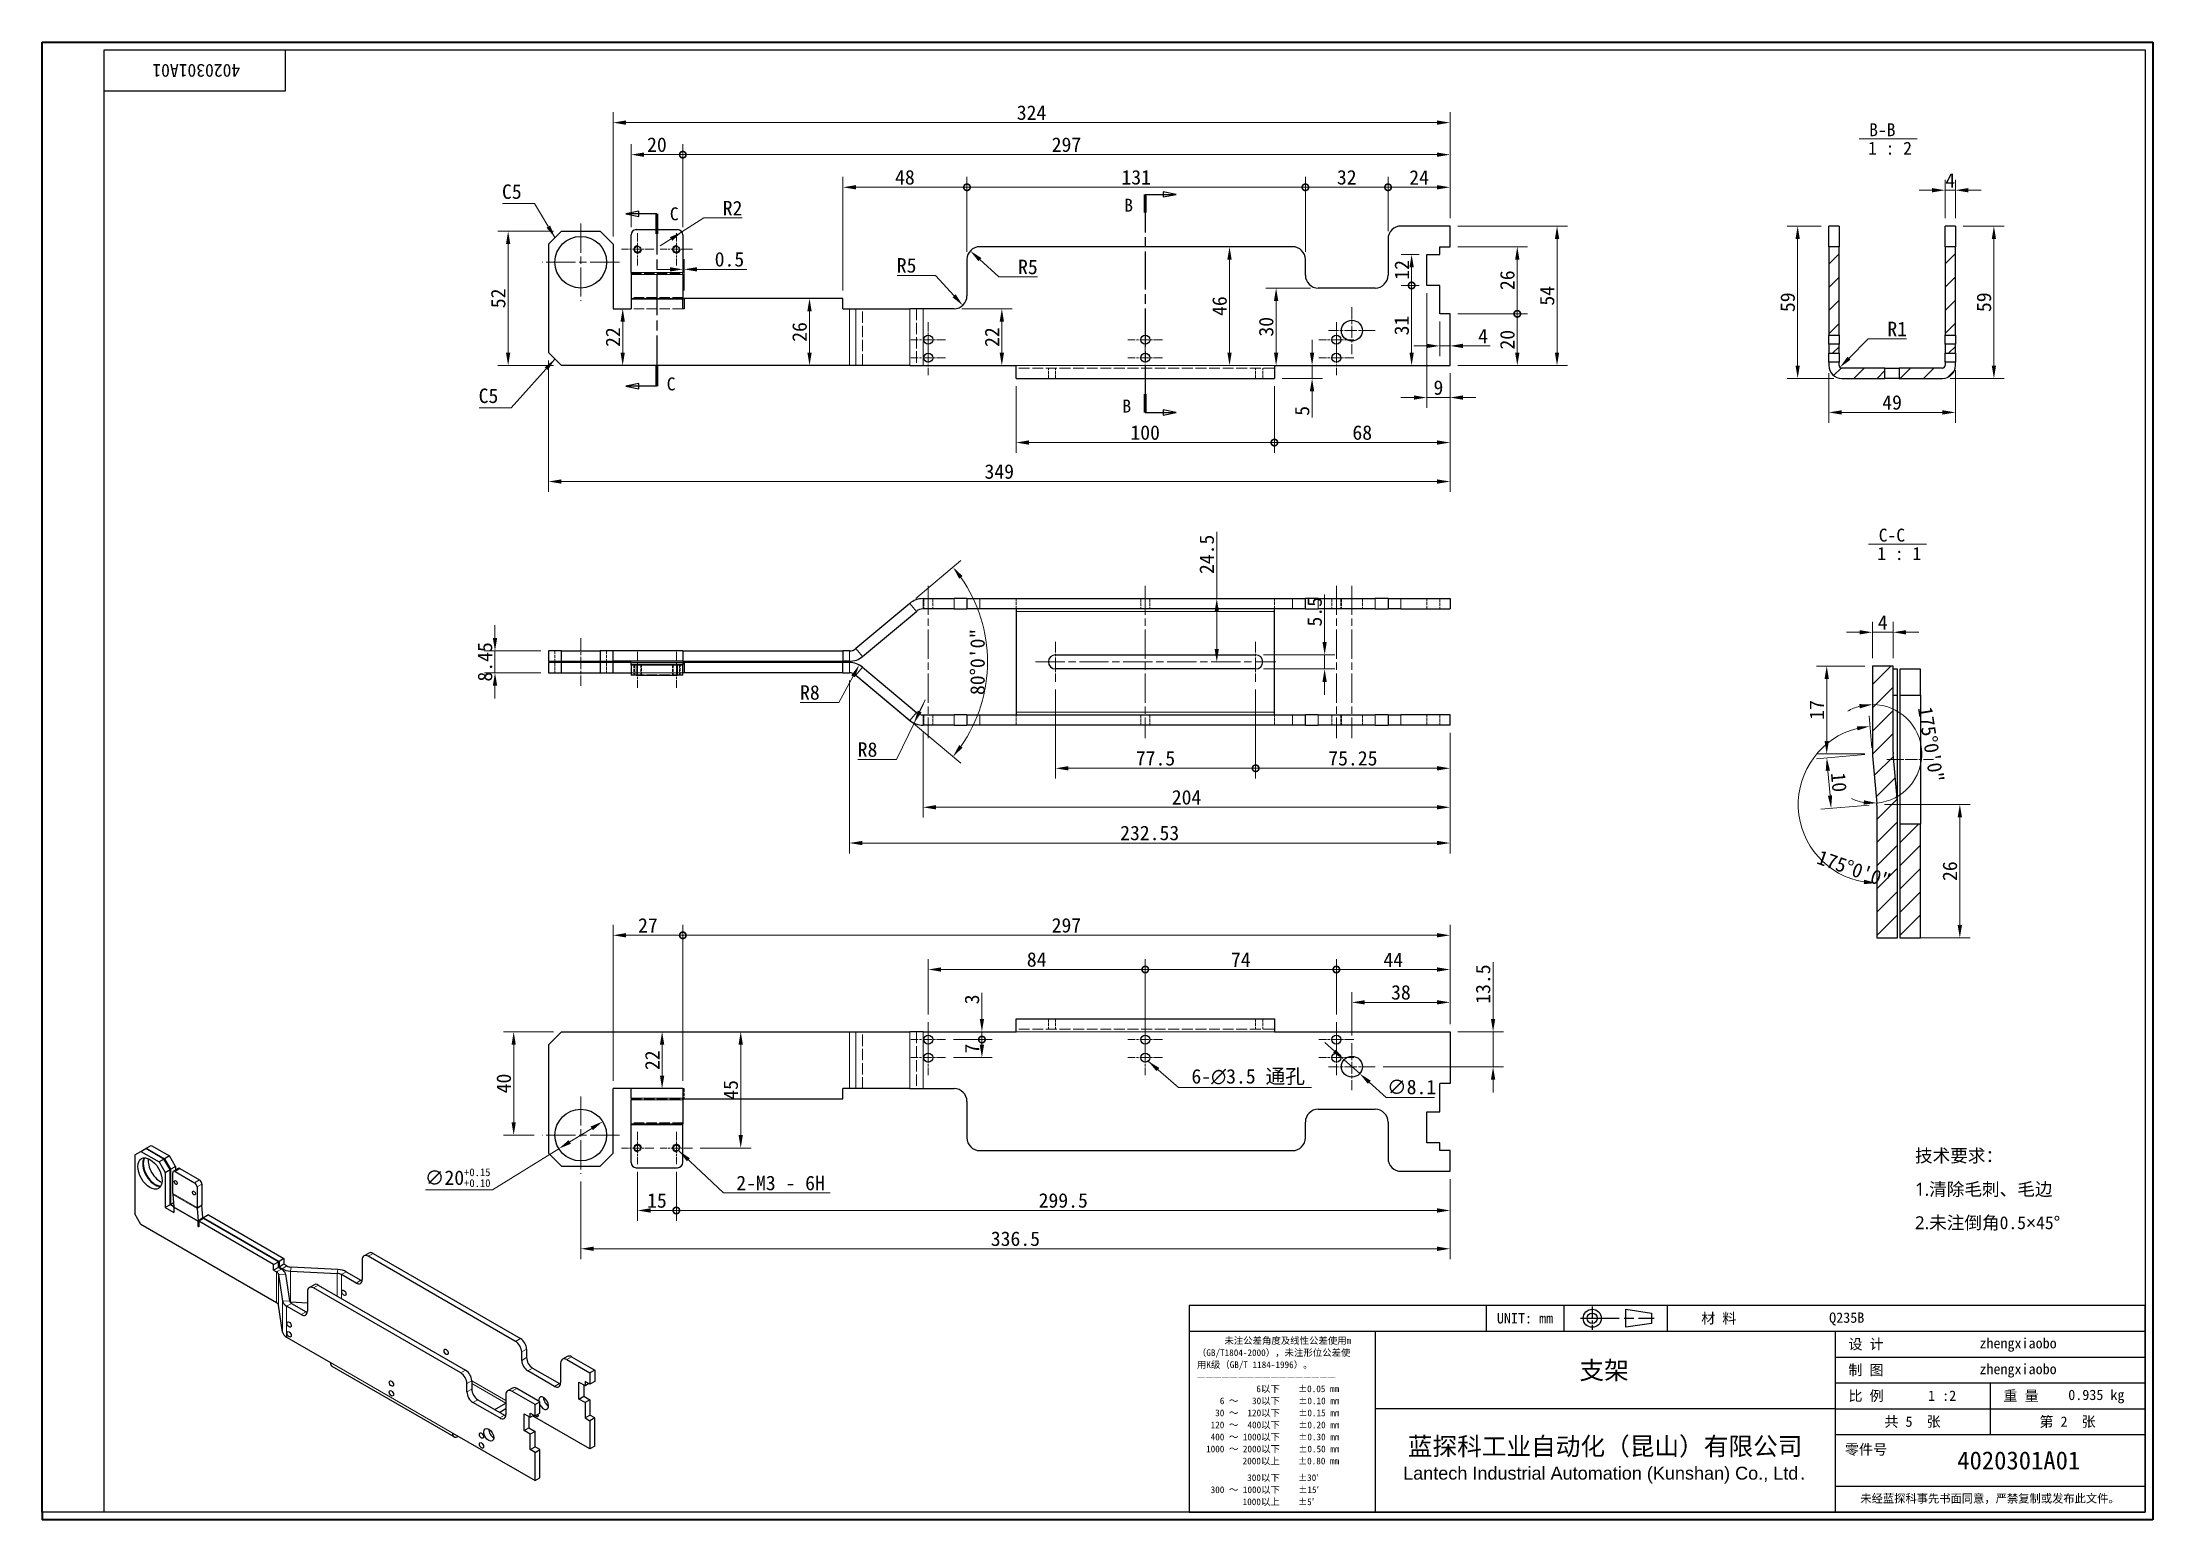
# Model space of a CAD drawing. Header units: millimetres. Extents: x 12 to 829, y 11 to 583.
import ezdxf
from ezdxf.enums import TextEntityAlignment as Align

# ---------------------------------------------------------------- set-up
doc = ezdxf.new("R2010")
doc.units = ezdxf.units.MM
doc.header["$LTSCALE"] = 2
doc.linetypes.add('CHAIN', pattern=[0.3543, 0.2362, -0.0295, 0.0591, -0.0295])
doc.linetypes.add('DASHED', pattern=[0.2067, 0.1654, -0.0413])
for name, color, linetype, lineweight in [('1', 7, 'Continuous', 18), ('剖面线 (ISO)', 7, 'Continuous', 18), ('可见 (ISO)', 7, 'Continuous', 25), ('可见窄的 (ISO)', 7, 'Continuous', 18), ('图框 (ISO)', 7, 'Continuous', 35), ('标题 (ISO)', 7, 'Continuous', 25)]:
    doc.layers.add(name, color=color, linetype=linetype, lineweight=lineweight)
for name, color, linetype, lineweight, true_color in [('中心标记 (ISO)', 1, 'CHAIN', 18, 0xff0000), ('中心线 (ISO)', 1, 'CHAIN', 18, 0xff0000), ('剖切线 (ISO)', 7, 'CHAIN', 25, 0x008000), ('尺寸 (ISO)', 7, 'Continuous', 18, 0x008000), ('符号 (ISO)', 7, 'Continuous', 18, 0x008000), ('隐藏 (ISO)', 5, 'DASHED', 18, 0x0000ff), ('隐藏窄的 (ISO)', 5, 'DASHED', 18, 0x0000ff)]:
    doc.layers.add(name, color=color, linetype=linetype, lineweight=lineweight, true_color=true_color)
doc.styles.add('HZ_33', font='simfang.ttf')
doc.styles.add('文本样式164', font='SimSun.ttf')
doc.styles.add('文本样式165', font='SimSun.ttf')
doc.styles.add('文本样式74', font='SimSun.ttf')
doc.styles.add('最新国标', font='simfang.ttf')
doc.styles.add('注释文本 (ISO)', font='simfang.ttf')
doc.dimstyles.new('默认 (GB)', dxfattribs={"dimscale": 2, "dimtxt": 2.8, "dimasz": 2.5, "dimexe": 2, "dimexo": 1.5, "dimgap": 0.5, "dimtad": 1, "dimtoh": 1, "dimdsep": 46, "dimtxsty": '最新国标', "dimcen": 0.09, "dimdle": 10, "dimclrd": 256, "dimclre": 256, "dimclrt": 256, "dimaunit": 1, "dimadec": 3, "dimazin": 2, "dimtfac": 0.535714, "dimtmove": 0, "dimatfit": 3, "dimfxl": 0, "dimtolj": 1, "dimtzin": 0, "dimlwd": -1, "dimlwe": -1, "dimarcsym": 0})
doc.dimstyles.new('默认 (GB)$7', dxfattribs={"dimscale": 2, "dimtxt": 2.8, "dimasz": 2.5, "dimexe": 2, "dimexo": 1.5, "dimgap": 0.5, "dimtad": 1, "dimtoh": 1, "dimdsep": 46, "dimtxsty": '最新国标', "dimcen": 0.09, "dimdle": 10, "dimclrd": 256, "dimclre": 256, "dimclrt": 256, "dimaunit": 1, "dimadec": 3, "dimazin": 2, "dimtfac": 0.535714, "dimtmove": 0, "dimatfit": 3, "dimfxl": 0, "dimtolj": 1, "dimtzin": 0, "dimlwd": -1, "dimlwe": -1, "dimarcsym": 0})
pattern_1 = [(45, (0, 0), (-4.49013, 4.49013), [])]

msp = doc.modelspace()

# ---------------------------------------------------------------- texts
at = {"layer": '符号 (ISO)'}
for s, insert, char_height, attachment_point, style in [('B-B ', (719.208, 546.6099), 5, 7, 'HZ_33'), (' 1 : 2', (715.3693, 539.3859), 5, 7, 'HZ_33'), ('C5', (197.595, 527.9563), 5.6, 3, '最新国标'), ('C5', (188.5532, 448.9246), 5.6, 3, '最新国标'), ('C-C ', (722.9141, 389.6011), 5, 7, 'HZ_33'), (' 1 : 1', (718.9474, 382.4648), 5, 7, 'HZ_33')]:
    msp.add_mtext(s, dxfattribs=dict(at, insert=insert, char_height=char_height, attachment_point=attachment_point, style=style))
for s, insert, char_height, width, attachment_point, line_spacing_factor, style in [('6-\\fAIGDT|b0|i0;{\\H5.6000;n}\\fFangSong|b0|i0;{\\H5.6000;3.5 通孔}', (456.8696, 179.2656), 5.6, 48.675743, 7, 0.49, '最新国标'), ('\\f仿宋_GB2312|b0|i0;{\\H5.0000;技术要求：\\P}\\fSegoe UI|b0|i0;{\\H5.0000;1.}\\f仿宋_GB2312|b0|i0;{\\H5.0000;清除毛刺、毛边\\P}\\fSegoe UI|b0|i0;{\\H5.0000;2.}\\f仿宋_GB2312|b0|i0;{\\H5.0000;未注倒角}\\fSimSun|b0|i0;{\\H5.0000;0.5}\\f??|b0|i0;{\\H5.0000;×}\\f仿宋_GB2312|b0|i0;{\\H5.0000;45}\\fSimSun|b0|i0;{\\H5.0000;°}', (736.9608, 138.6687), 5, 69.692956, 4, 1.556318, '注释文本 (ISO)'), ('2-M3 - 6H', (280.6761, 138.4994), 5.6, 38.10358, 7, 0.49, '最新国标')]:
    msp.add_mtext(s, dxfattribs=dict(at, insert=insert, char_height=char_height, width=width, attachment_point=attachment_point, line_spacing_factor=line_spacing_factor, style=style))

# ---------------------------------------------------------------- blocks, each defined once
blk = doc.blocks.new('图框 最新国标')
at = {"layer": '图框 (ISO)'}
for p, q in [((6, 7), (6, 291.5)), ((6, 291.5), (414.5, 291.5)), ((414.5, 291.5), (414.5, 5.5)), ((6, 7), (6, 5.5)), ((6, 7), (6, 5.5)), ((414.5, 5.5), (6, 5.5))]:
    blk.add_line(p, q, dxfattribs=at)
at = {"layer": '图框 (ISO)', "color": 7, "linetype": 'Continuous', "lineweight": 25}
for p, q in [((18, 290), (413, 290)), ((18, 7), (18, 290)), ((18, 290), (413, 290)), ((53, 290), (53, 282)), ((413, 290), (413, 7)), ((413, 290), (413, 7)), ((53, 282), (18, 282)), ((413, 7), (6, 7)), ((413, 7), (18, 7))]:
    blk.add_line(p, q, dxfattribs=at)
at = {"layer": '图框 (ISO)', "style": '文本样式74'}
blk.add_attdef('零件代号_001', (44.32, 287.25), '', height=2.5, rotation=180, dxfattribs=at)
blk = doc.blocks.new('标题栏 最新国标')
at = {"layer": '标题 (ISO)'}
for p, q in [((381.98, -183.84), (196.98, -183.84)), ((196.98, -183.84), (196.98, -223.84)), ((254.48, -183.84), (254.48, -188.84)), ((269.48, -183.84), (269.48, -188.84)), ((281.48, -188.09), (281.48, -184.59)), ((281.48, -184.59), (286.48, -185.34)), ((286.48, -187.34), (281.48, -188.09)), ((286.48, -185.34), (286.48, -187.34)), ((289.48, -183.84), (289.48, -188.84)), ((381.98, -223.84), (381.98, -183.84)), ((383.48, -183.84), (383.48, -225.34)), ((196.98, -188.84), (381.98, -188.84)), ((232.98, -188.84), (232.98, -223.84)), ((321.98, -188.84), (321.98, -223.84)), ((321.98, -193.84), (381.98, -193.84)), ((321.98, -198.84), (381.98, -198.84)), ((351.98, -198.84), (351.98, -208.84)), ((321.98, -203.84), (232.98, -203.84)), ((321.98, -203.84), (381.98, -203.84)), ((321.98, -208.84), (381.98, -208.84)), ((321.98, -218.84), (381.98, -218.84)), ((196.98, -223.84), (381.98, -223.84)), ((383.48, -225.34), (196.98, -225.34))]:
    blk.add_line(p, q, dxfattribs=at)
at = {"layer": '标题 (ISO)', "linetype": 'CHAIN', "ltscale": 15.834605}
blk.add_line((272.73, -186.34), (286.98, -186.34), dxfattribs=at)
at = {"layer": '标题 (ISO)', "linetype": 'CHAIN', "ltscale": 5.000333}
blk.add_line((274.98, -184.09), (274.98, -188.59), dxfattribs=at)
at = {"layer": '标题 (ISO)'}
for radius in [1.75, 1]:
    blk.add_circle((274.98, -186.34), radius, dxfattribs=at)
at = {"layer": '1', "style": '文本样式164'}
for s, p in [('UNIT: mm', (261.98, -186.34)), ('材 料', (299.48, -186.34)), ('设 计', (327.98, -191.34)), ('制 图', (327.98, -196.34)), ('比 例', (327.98, -201.34)), ('重 量', (357.98, -201.34)), ('共 5  张', (336.98, -206.34)), ('第 2  张', (366.98, -206.34))]:
    blk.add_text(s, height=2, dxfattribs=at).set_placement(p, align=Align.MIDDLE_CENTER)
at = {"layer": '标题 (ISO)', "char_height": 2, "style": '注释文本 (ISO)'}
for s, insert, attachment_point, line_spacing_factor in [('{\\fSimSun|b0|i0|c134|p2;\\H0.65x;      未注公差角度及线性公差使用m\\P（GB/T1804-2000），未注形位公差使\\P用K级（GB/T 1184-1996）。\\P—————————————————\\P             6以下    ±0.05 mm\\P     6 ～   30以下    ±0.10 mm\\P    30 ～  120以下    ±0.15 mm\\P   120 ～  400以下    ±0.20 mm\\P   400 ～ 1000以下    ±0.30 mm\\P  1000 ～ 2000以下    ±0.50 mm\\P          2000以上    ±0.80 mm\\P\\H0.38462x;\\P\\H2.6x;           300以下    ±30′\\P   300 ～ 1000以下    ±15′\\P          1000以上    ±5′}', (198.48, -206.34), 4, 1.075116), ('{\\fMicrosoft YaHei|b0|i0|c134|p34;\\H1.75x;蓝探科工业自动化（昆山）有限公司\\P\\fArial|b0|i0|c0|p34;\\H0.71429x;Lantech Industrial Automation (Kunshan) Co., Ltd\\fFangSong|b0|i0|c134|p49;.\\H1.15195x; }', (277.48, -213.84), 5, 0.978695)]:
    blk.add_mtext(s, dxfattribs=dict(at, insert=insert, attachment_point=attachment_point, line_spacing_factor=line_spacing_factor))
at = {"layer": '标题 (ISO)', "attachment_point": 5, "style": '注释文本 (ISO)'}
for s, insert, char_height in [('\\fFangSong|b0|i0;零件号', (327.98, -211.84), 2), ('\\fSimSun|b0|i0;{\\H1.6000;未经蓝探科事先书面同意，严禁复制或发布此文件。}', (351.98, -221.34), 1.6)]:
    blk.add_mtext(s, dxfattribs=dict(at, insert=insert, char_height=char_height))
at = {"layer": '标题 (ISO)'}
for tag, p, height, style in [('材料_001', (320.84, -187.21), 2, '注释文本 (ISO)'), ('设计人_001', (349.92, -192.16), 2, '注释文本 (ISO)'), ('库存编号_001', (272.51, -198.15), 3.5, '文本样式165'), ('设计人_001', (349.92, -197.16), 2, '注释文本 (ISO)'), ('视图比例_001', (339.99, -202.33), 2, '注释文本 (ISO)'), ('质量\\P3;_001', (367.12, -202.16), 2, '注释文本 (ISO)'), ('零件代号_001', (345.63, -215.59), 3.5, '文本样式165')]:
    blk.add_attdef(tag, p, '', height=height, dxfattribs=dict(at, style=style))
blk = doc.blocks.new('二维转换剖视图1')
at = {"layer": '剖切线 (ISO)', "linetype": 'CHAIN', "ltscale": 15.599768}
blk.add_line((219.48, 262.05), (219.48, 219.83), dxfattribs=at)
at = {"layer": '剖切线 (ISO)', "linetype": 'Continuous', "lineweight": 50}
for p, q in [((219.48, 262.05), (219.48, 258.52)), ((219.48, 223.36), (219.48, 219.83))]:
    blk.add_line(p, q, dxfattribs=at)
at = {"layer": '剖切线 (ISO)', "linetype": 'Continuous'}
for p, q in [((219.48, 262.05), (222.98, 262.05)), ((225.48, 262.05), (222.98, 262.55)), ((222.98, 262.55), (222.98, 261.55)), ((222.98, 262.05), (225.48, 262.05)), ((222.98, 261.55), (225.48, 262.05)), ((219.48, 219.83), (222.98, 219.83)), ((225.48, 219.83), (222.98, 220.33)), ((222.98, 220.33), (222.98, 219.33)), ((222.98, 219.83), (225.48, 219.83)), ((222.98, 219.33), (225.48, 219.83))]:
    blk.add_line(p, q, dxfattribs=at)
at = {"layer": '剖切线 (ISO)', "linetype": 'Continuous', "flags": 128}
for points in [[(222.98, 261.55), (225.48, 262.05), (222.98, 262.55), (222.98, 261.55)], [(222.98, 219.33), (225.48, 219.83), (222.98, 220.33), (222.98, 219.33)]]:
    blk.add_lwpolyline(points, dxfattribs=at)
at = {"layer": '剖切线 (ISO)'}
for points in [[(222.98, 261.55), (225.48, 262.05), (222.98, 262.55), (222.98, 261.55)], [(222.98, 219.33), (225.48, 219.83), (222.98, 220.33), (222.98, 219.33)]]:
    blk.add_solid(points, dxfattribs=at)
at = {"layer": '剖切线 (ISO)', "char_height": 2.5, "attachment_point": 7, "style": 'HZ_33'}
for insert in [(215.42, 258.7), (215.07, 219.82)]:
    blk.add_mtext('B', dxfattribs=dict(at, insert=insert))
blk = doc.blocks.new('*D6')
at = {"layer": 'Defpoints', "color": 0, "transparency": 16777216}
for p in [(552.97, 477.84), (556.97, 477.84), (552.97, 465.44)]:
    blk.add_point(p, dxfattribs=at)
at = {"layer": '尺寸 (ISO)', "color": 116, "true_color": 0x00803f, "transparency": 16777216}
for p, q in [((552.97, 474.84), (552.97, 461.44)), ((547.97, 465.44), (542.97, 465.44)), ((552.97, 465.44), (556.97, 465.44)), ((561.97, 465.44), (572.49, 465.44))]:
    blk.add_line(p, q, dxfattribs=at)
for points in [[(547.97, 466.27), (547.97, 464.6), (552.97, 465.44)], [(561.97, 466.27), (561.97, 464.6), (556.97, 465.44)]]:
    blk.add_solid(points, dxfattribs=at)
at = {"layer": '尺寸 (ISO)', "transparency": 16777216, "insert": (569.73, 469.24), "char_height": 5.6, "attachment_point": 5, "style": '最新国标'}
blk.add_mtext('\\A1;4', dxfattribs=at)
blk = doc.blocks.new('*D7')
at = {"layer": 'Defpoints', "color": 0, "transparency": 16777216}
for p in [(547.97, 488.84), (556.97, 457.84), (547.97, 445.44)]:
    blk.add_point(p, dxfattribs=at)
at = {"layer": '尺寸 (ISO)', "color": 116, "true_color": 0x00803f, "transparency": 16777216}
for p, q in [((547.97, 485.84), (547.97, 441.44)), ((556.97, 454.84), (556.97, 441.44)), ((542.97, 445.44), (537.97, 445.44)), ((556.97, 445.44), (547.97, 445.44)), ((561.97, 445.44), (566.97, 445.44))]:
    blk.add_line(p, q, dxfattribs=at)
for points in [[(542.97, 446.27), (542.97, 444.61), (547.97, 445.44)], [(561.97, 446.27), (561.97, 444.61), (556.97, 445.44)]]:
    blk.add_solid(points, dxfattribs=at)
at = {"layer": '尺寸 (ISO)', "transparency": 16777216, "insert": (552.47, 449.27), "char_height": 5.6, "attachment_point": 5, "style": '最新国标'}
blk.add_mtext('\\A1;9', dxfattribs=at)
blk = doc.blocks.new('二维转换剖视图2')
at = {"layer": '剖切线 (ISO)', "linetype": 'Continuous'}
for p, q in [((121.48, 258.79), (118.98, 258.29)), ((121.48, 258.29), (118.98, 258.29)), ((118.98, 258.29), (121.48, 257.79)), ((121.48, 257.79), (121.48, 258.79)), ((124.98, 258.29), (121.48, 258.29)), ((121.48, 225.42), (118.98, 224.92)), ((121.48, 224.92), (118.98, 224.92)), ((118.98, 224.92), (121.48, 224.42)), ((121.48, 224.42), (121.48, 225.42)), ((124.98, 224.92), (121.48, 224.92))]:
    blk.add_line(p, q, dxfattribs=at)
at = {"layer": '剖切线 (ISO)', "linetype": 'CHAIN', "ltscale": 16.639044}
blk.add_line((124.98, 258.29), (124.98, 224.92), dxfattribs=at)
at = {"layer": '剖切线 (ISO)', "linetype": 'Continuous', "lineweight": 50}
for p, q in [((124.98, 258.29), (124.98, 254.4)), ((124.98, 228.82), (124.98, 224.92))]:
    blk.add_line(p, q, dxfattribs=at)
at = {"layer": '剖切线 (ISO)', "linetype": 'Continuous', "flags": 128}
for points in [[(121.48, 258.79), (118.98, 258.29), (121.48, 257.79), (121.48, 258.79)], [(121.48, 225.42), (118.98, 224.92), (121.48, 224.42), (121.48, 225.42)]]:
    blk.add_lwpolyline(points, dxfattribs=at)
at = {"layer": '剖切线 (ISO)'}
for points in [[(121.48, 258.79), (118.98, 258.29), (121.48, 257.79), (121.48, 258.79)], [(121.48, 225.42), (118.98, 224.92), (121.48, 224.42), (121.48, 225.42)]]:
    blk.add_solid(points, dxfattribs=at)
at = {"layer": '剖切线 (ISO)', "char_height": 2.5, "attachment_point": 7, "style": 'HZ_33'}
for insert in [(127.48, 256.99), (126.87, 224.07)]:
    blk.add_mtext('C', dxfattribs=dict(at, insert=insert))
blk = doc.blocks.new('_DotSmall')
at = {"color": 0, "linetype": 'ByBlock', "const_width": 0.5}
blk.add_lwpolyline([(-0.0625, 0, 1), (0.0625, 0, 1)], format="xyb", close=True, dxfattribs=at)
blk = doc.blocks.new('*D9')
at = {"layer": 'Defpoints', "color": 0, "transparency": 16777216}
for p in [(369.97, 526.84), (369.97, 498.84), (321.97, 483.84)]:
    blk.add_point(p, dxfattribs=at)
at = {"layer": '尺寸 (ISO)', "color": 116, "true_color": 0x00803f, "transparency": 16777216}
for p, q in [((321.97, 486.84), (321.97, 530.84)), ((326.97, 526.84), (369.97, 526.84)), ((369.97, 501.84), (369.97, 530.84))]:
    blk.add_line(p, q, dxfattribs=at)
blk.add_solid([(326.97, 527.68), (326.97, 526.01), (321.97, 526.84)], dxfattribs=at)
at = {"layer": '尺寸 (ISO)', "color": 116, "true_color": 0x00803f, "transparency": 16777216, "xscale": 5, "yscale": 5, "zscale": 5}
blk.add_blockref('_DotSmall', (369.97, 526.84), dxfattribs=at)
at = {"layer": '尺寸 (ISO)', "transparency": 16777216, "insert": (345.95, 530.67), "char_height": 5.6, "attachment_point": 5, "style": '最新国标'}
blk.add_mtext('\\A1;48', dxfattribs=at)
blk = doc.blocks.new('*D11')
at = {"layer": 'Defpoints', "color": 0, "transparency": 16777216}
for p in [(556.97, 526.84), (532.97, 506.84), (556.97, 511.84)]:
    blk.add_point(p, dxfattribs=at)
at = {"layer": '尺寸 (ISO)', "color": 116, "true_color": 0x00803f, "transparency": 16777216}
for p, q in [((532.97, 509.84), (532.97, 530.84)), ((532.97, 526.84), (551.97, 526.84)), ((556.97, 514.84), (556.97, 530.84))]:
    blk.add_line(p, q, dxfattribs=at)
blk.add_solid([(551.97, 527.68), (551.97, 526.01), (556.97, 526.84)], dxfattribs=at)
at = {"layer": '尺寸 (ISO)', "color": 116, "true_color": 0x00803f, "transparency": 16777216, "xscale": 5, "yscale": 5, "zscale": 5, "rotation": 180}
blk.add_blockref('_DotSmall', (532.97, 526.84), dxfattribs=at)
at = {"layer": '尺寸 (ISO)', "transparency": 16777216, "insert": (544.99, 530.64), "char_height": 5.6, "attachment_point": 5, "style": '最新国标'}
blk.add_mtext('\\A1;24', dxfattribs=at)
blk = doc.blocks.new('*D12')
at = {"layer": 'Defpoints', "color": 0, "transparency": 16777216}
for p in [(532.97, 526.84), (532.97, 506.84), (500.97, 498.84)]:
    blk.add_point(p, dxfattribs=at)
at = {"layer": '尺寸 (ISO)', "color": 116, "true_color": 0x00803f, "transparency": 16777216}
for p, q in [((500.97, 501.84), (500.97, 530.84)), ((500.97, 526.84), (532.97, 526.84)), ((532.97, 509.84), (532.97, 530.84))]:
    blk.add_line(p, q, dxfattribs=at)
at = {"layer": '尺寸 (ISO)', "color": 116, "true_color": 0x00803f, "transparency": 16777216, "xscale": 5, "yscale": 5, "zscale": 5, "rotation": 180}
blk.add_blockref('_DotSmall', (500.97, 526.84), dxfattribs=at)
at = {"layer": '尺寸 (ISO)', "color": 116, "true_color": 0x00803f, "transparency": 16777216, "xscale": 5, "yscale": 5, "zscale": 5}
blk.add_blockref('_DotSmall', (532.97, 526.84), dxfattribs=at)
at = {"layer": '尺寸 (ISO)', "transparency": 16777216, "insert": (516.99, 530.67), "char_height": 5.6, "attachment_point": 5, "style": '最新国标'}
blk.add_mtext('\\A1;32', dxfattribs=at)
blk = doc.blocks.new('*D13')
at = {"layer": 'Defpoints', "color": 0, "transparency": 16777216}
for p in [(500.97, 526.84), (369.97, 498.84), (500.97, 498.84)]:
    blk.add_point(p, dxfattribs=at)
at = {"layer": '尺寸 (ISO)', "color": 116, "true_color": 0x00803f, "transparency": 16777216}
for p, q in [((369.97, 501.84), (369.97, 530.84)), ((369.97, 526.84), (500.97, 526.84)), ((500.97, 501.84), (500.97, 530.84))]:
    blk.add_line(p, q, dxfattribs=at)
at = {"layer": '尺寸 (ISO)', "color": 116, "true_color": 0x00803f, "transparency": 16777216, "xscale": 5, "yscale": 5, "zscale": 5, "rotation": 180}
blk.add_blockref('_DotSmall', (369.97, 526.84), dxfattribs=at)
at = {"layer": '尺寸 (ISO)', "color": 116, "true_color": 0x00803f, "transparency": 16777216, "xscale": 5, "yscale": 5, "zscale": 5}
blk.add_blockref('_DotSmall', (500.97, 526.84), dxfattribs=at)
at = {"layer": '尺寸 (ISO)', "transparency": 16777216, "insert": (435.49, 530.67), "char_height": 5.6, "attachment_point": 5, "style": '最新国标'}
blk.add_mtext('\\A1;131', dxfattribs=at)
blk = doc.blocks.new('*D14')
at = {"layer": 'Defpoints', "color": 0, "transparency": 16777216}
for p in [(259.97, 539.47), (239.97, 508.46), (259.97, 508.46)]:
    blk.add_point(p, dxfattribs=at)
at = {"layer": '尺寸 (ISO)', "color": 116, "true_color": 0x00803f, "transparency": 16777216}
for p, q in [((239.97, 511.46), (239.97, 543.47)), ((244.97, 539.47), (259.97, 539.47)), ((259.97, 511.46), (259.97, 543.47))]:
    blk.add_line(p, q, dxfattribs=at)
blk.add_solid([(244.97, 540.3), (244.97, 538.63), (239.97, 539.47)], dxfattribs=at)
at = {"layer": '尺寸 (ISO)', "color": 116, "true_color": 0x00803f, "transparency": 16777216, "xscale": 5, "yscale": 5, "zscale": 5}
blk.add_blockref('_DotSmall', (259.97, 539.47), dxfattribs=at)
at = {"layer": '尺寸 (ISO)', "transparency": 16777216, "insert": (249.95, 543.3), "char_height": 5.6, "attachment_point": 5, "style": '最新国标'}
blk.add_mtext('\\A1;20', dxfattribs=at)
blk = doc.blocks.new('*D15')
at = {"layer": 'Defpoints', "color": 0, "transparency": 16777216}
for p in [(556.97, 539.47), (259.97, 508.46), (556.97, 511.84)]:
    blk.add_point(p, dxfattribs=at)
at = {"layer": '尺寸 (ISO)', "color": 116, "true_color": 0x00803f, "transparency": 16777216}
for p, q in [((259.97, 511.46), (259.97, 543.47)), ((259.97, 539.47), (551.97, 539.47)), ((556.97, 514.84), (556.97, 543.47))]:
    blk.add_line(p, q, dxfattribs=at)
blk.add_solid([(551.97, 540.3), (551.97, 538.63), (556.97, 539.47)], dxfattribs=at)
at = {"layer": '尺寸 (ISO)', "color": 116, "true_color": 0x00803f, "transparency": 16777216, "xscale": 5, "yscale": 5, "zscale": 5, "rotation": 180}
blk.add_blockref('_DotSmall', (259.97, 539.47), dxfattribs=at)
at = {"layer": '尺寸 (ISO)', "transparency": 16777216, "insert": (408.49, 543.3), "char_height": 5.6, "attachment_point": 5, "style": '最新国标'}
blk.add_mtext('\\A1;297', dxfattribs=at)
blk = doc.blocks.new('*D16')
at = {"layer": 'Defpoints', "color": 0, "transparency": 16777216}
for p in [(232.97, 551.87), (556.97, 511.84), (232.97, 504.84)]:
    blk.add_point(p, dxfattribs=at)
at = {"layer": '尺寸 (ISO)', "color": 116, "true_color": 0x00803f, "transparency": 16777216}
for p, q in [((232.97, 507.84), (232.97, 555.87)), ((556.97, 514.84), (556.97, 555.87)), ((551.97, 551.87), (237.97, 551.87))]:
    blk.add_line(p, q, dxfattribs=at)
for points in [[(237.97, 552.71), (237.97, 551.04), (232.97, 551.87)], [(551.97, 552.71), (551.97, 551.04), (556.97, 551.87)]]:
    blk.add_solid(points, dxfattribs=at)
at = {"layer": '尺寸 (ISO)', "transparency": 16777216, "insert": (394.97, 555.7), "char_height": 5.6, "attachment_point": 5, "style": '最新国标'}
blk.add_mtext('\\A1;324', dxfattribs=at)
blk = doc.blocks.new('*D17')
at = {"layer": 'Defpoints', "color": 0, "transparency": 16777216}
for p in [(207.97, 462.84), (556.97, 457.84), (207.97, 412.93)]:
    blk.add_point(p, dxfattribs=at)
at = {"layer": '尺寸 (ISO)', "color": 116, "true_color": 0x00803f, "transparency": 16777216}
for p, q in [((207.97, 459.84), (207.97, 408.93)), ((556.97, 454.84), (556.97, 408.93)), ((551.97, 412.93), (212.97, 412.93))]:
    blk.add_line(p, q, dxfattribs=at)
for points in [[(212.97, 413.76), (212.97, 412.09), (207.97, 412.93)], [(551.97, 413.76), (551.97, 412.09), (556.97, 412.93)]]:
    blk.add_solid(points, dxfattribs=at)
at = {"layer": '尺寸 (ISO)', "transparency": 16777216, "insert": (382.47, 416.76), "char_height": 5.6, "attachment_point": 5, "style": '最新国标'}
blk.add_mtext('\\A1;349', dxfattribs=at)
blk = doc.blocks.new('*D18')
at = {"layer": 'Defpoints', "color": 0, "transparency": 16777216}
for p in [(556.97, 477.84), (583, 477.84), (556.97, 457.84)]:
    blk.add_point(p, dxfattribs=at)
at = {"layer": '尺寸 (ISO)', "color": 116, "true_color": 0x00803f, "transparency": 16777216}
for p, q in [((559.97, 477.84), (587, 477.84)), ((583, 462.84), (583, 477.84)), ((559.97, 457.84), (587, 457.84))]:
    blk.add_line(p, q, dxfattribs=at)
blk.add_solid([(582.16, 462.84), (583.83, 462.84), (583, 457.84)], dxfattribs=at)
at = {"layer": '尺寸 (ISO)', "color": 116, "true_color": 0x00803f, "transparency": 16777216, "xscale": 5, "yscale": 5, "zscale": 5, "rotation": 90}
blk.add_blockref('_DotSmall', (583, 477.84), dxfattribs=at)
at = {"layer": '尺寸 (ISO)', "transparency": 16777216, "insert": (579.17, 467.82), "char_height": 5.6, "attachment_point": 5, "rotation": 90, "style": '最新国标'}
blk.add_mtext('\\A1;20', dxfattribs=at)
blk = doc.blocks.new('*D19')
at = {"layer": 'Defpoints', "color": 0, "transparency": 16777216}
for p in [(556.97, 503.84), (583, 503.84), (556.97, 477.84)]:
    blk.add_point(p, dxfattribs=at)
at = {"layer": '尺寸 (ISO)', "color": 116, "true_color": 0x00803f, "transparency": 16777216}
for p, q in [((559.97, 503.84), (587, 503.84)), ((583, 477.84), (583, 498.84)), ((559.97, 477.84), (587, 477.84))]:
    blk.add_line(p, q, dxfattribs=at)
blk.add_solid([(582.16, 498.84), (583.83, 498.84), (583, 503.84)], dxfattribs=at)
at = {"layer": '尺寸 (ISO)', "color": 116, "true_color": 0x00803f, "transparency": 16777216, "xscale": 5, "yscale": 5, "zscale": 5, "rotation": 270}
blk.add_blockref('_DotSmall', (583, 477.84), dxfattribs=at)
at = {"layer": '尺寸 (ISO)', "transparency": 16777216, "insert": (579.17, 490.86), "char_height": 5.6, "attachment_point": 5, "rotation": 90, "style": '最新国标'}
blk.add_mtext('\\A1;26', dxfattribs=at)
blk = doc.blocks.new('*D20')
at = {"layer": 'Defpoints', "color": 0, "transparency": 16777216}
for p in [(542.1, 488.84), (547.97, 488.84), (556.97, 457.84)]:
    blk.add_point(p, dxfattribs=at)
at = {"layer": '尺寸 (ISO)', "color": 116, "true_color": 0x00803f, "transparency": 16777216}
for p, q in [((544.97, 488.84), (538.1, 488.84)), ((542.1, 462.84), (542.1, 488.84))]:
    blk.add_line(p, q, dxfattribs=at)
blk.add_solid([(541.26, 462.84), (542.93, 462.84), (542.1, 457.84)], dxfattribs=at)
at = {"layer": '尺寸 (ISO)', "color": 116, "true_color": 0x00803f, "transparency": 16777216, "xscale": 5, "yscale": 5, "zscale": 5, "rotation": 90}
blk.add_blockref('_DotSmall', (542.1, 488.84), dxfattribs=at)
at = {"layer": '尺寸 (ISO)', "transparency": 16777216, "insert": (538.26, 473.32), "char_height": 5.6, "attachment_point": 5, "rotation": 90, "style": '最新国标'}
blk.add_mtext('\\A1;31', dxfattribs=at)
blk = doc.blocks.new('*D21')
at = {"layer": 'Defpoints', "color": 0, "transparency": 16777216}
for p in [(542.1, 500.84), (547.97, 500.84), (547.97, 488.84)]:
    blk.add_point(p, dxfattribs=at)
at = {"layer": '尺寸 (ISO)', "color": 116, "true_color": 0x00803f, "transparency": 16777216}
for p, q in [((544.97, 500.84), (538.1, 500.84)), ((542.1, 488.84), (542.1, 495.84)), ((544.97, 488.84), (538.1, 488.84))]:
    blk.add_line(p, q, dxfattribs=at)
blk.add_solid([(541.26, 495.84), (542.93, 495.84), (542.1, 500.84)], dxfattribs=at)
at = {"layer": '尺寸 (ISO)', "color": 116, "true_color": 0x00803f, "transparency": 16777216, "xscale": 5, "yscale": 5, "zscale": 5, "rotation": 270}
blk.add_blockref('_DotSmall', (542.1, 488.84), dxfattribs=at)
at = {"layer": '尺寸 (ISO)', "transparency": 16777216, "insert": (538.3, 494.86), "char_height": 5.6, "attachment_point": 5, "rotation": 90, "style": '最新国标'}
blk.add_mtext('\\A1;12', dxfattribs=at)
blk = doc.blocks.new('*D22')
at = {"layer": 'Defpoints', "color": 0, "transparency": 16777216}
for p in [(505.97, 487.84), (489.64, 457.84), (489.64, 457.84)]:
    blk.add_point(p, dxfattribs=at)
at = {"layer": '尺寸 (ISO)', "color": 116, "true_color": 0x00803f, "transparency": 16777216}
for p, q in [((502.97, 487.84), (485.64, 487.84)), ((489.64, 482.84), (489.64, 462.84))]:
    blk.add_line(p, q, dxfattribs=at)
for points in [[(488.81, 482.84), (490.48, 482.84), (489.64, 487.84)], [(488.81, 462.84), (490.48, 462.84), (489.64, 457.84)]]:
    blk.add_solid(points, dxfattribs=at)
at = {"layer": '尺寸 (ISO)', "transparency": 16777216, "insert": (485.81, 472.84), "char_height": 5.6, "attachment_point": 5, "rotation": 90, "style": '最新国标'}
blk.add_mtext('\\A1;30', dxfattribs=at)
blk = doc.blocks.new('*D23')
at = {"layer": 'Defpoints', "color": 0, "transparency": 16777216}
for p in [(471.61, 503.84), (471.61, 503.84), (488.97, 457.84)]:
    blk.add_point(p, dxfattribs=at)
at = {"layer": '尺寸 (ISO)', "color": 116, "true_color": 0x00803f, "transparency": 16777216}
for p, q in [((471.61, 462.84), (471.61, 498.84)), ((485.97, 457.84), (467.61, 457.84))]:
    blk.add_line(p, q, dxfattribs=at)
for points in [[(470.77, 498.84), (472.44, 498.84), (471.61, 503.84)], [(470.77, 462.84), (472.44, 462.84), (471.61, 457.84)]]:
    blk.add_solid(points, dxfattribs=at)
at = {"layer": '尺寸 (ISO)', "transparency": 16777216, "insert": (467.77, 480.84), "char_height": 5.6, "attachment_point": 5, "rotation": 90, "style": '最新国标'}
blk.add_mtext('\\A1;46', dxfattribs=at)
blk = doc.blocks.new('*D24')
at = {"layer": 'Defpoints', "color": 0, "transparency": 16777216}
for p in [(503.56, 457.84), (505.73, 457.84), (488.97, 452.84)]:
    blk.add_point(p, dxfattribs=at)
at = {"layer": '尺寸 (ISO)', "color": 116, "true_color": 0x00803f, "transparency": 16777216}
for p, q in [((503.56, 462.84), (503.56, 467.84)), ((503.56, 457.84), (503.56, 452.84)), ((491.97, 452.84), (507.56, 452.84)), ((503.56, 447.84), (503.56, 437.74))]:
    blk.add_line(p, q, dxfattribs=at)
for points in [[(502.72, 462.84), (504.39, 462.84), (503.56, 457.84)], [(502.72, 447.84), (504.39, 447.84), (503.56, 452.84)]]:
    blk.add_solid(points, dxfattribs=at)
at = {"layer": '尺寸 (ISO)', "transparency": 16777216, "insert": (499.73, 440.29), "char_height": 5.6, "attachment_point": 5, "rotation": 90, "style": '最新国标'}
blk.add_mtext('\\A1;5', dxfattribs=at)
blk = doc.blocks.new('*D25')
at = {"layer": 'Defpoints', "color": 0, "transparency": 16777216}
for p in [(556.97, 511.84), (598.39, 511.84), (556.97, 457.84)]:
    blk.add_point(p, dxfattribs=at)
at = {"layer": '尺寸 (ISO)', "color": 116, "true_color": 0x00803f, "transparency": 16777216}
for p, q in [((559.97, 511.84), (602.39, 511.84)), ((598.39, 462.84), (598.39, 506.84)), ((559.97, 457.84), (602.39, 457.84))]:
    blk.add_line(p, q, dxfattribs=at)
for points in [[(597.56, 506.84), (599.22, 506.84), (598.39, 511.84)], [(597.56, 462.84), (599.22, 462.84), (598.39, 457.84)]]:
    blk.add_solid(points, dxfattribs=at)
at = {"layer": '尺寸 (ISO)', "transparency": 16777216, "insert": (594.56, 484.84), "char_height": 5.6, "attachment_point": 5, "rotation": 90, "style": '最新国标'}
blk.add_mtext('\\A1;54', dxfattribs=at)
blk = doc.blocks.new('*D26')
at = {"layer": 'Defpoints', "color": 0, "transparency": 16777216}
for p in [(388.97, 452.84), (488.97, 452.84), (488.97, 428.01)]:
    blk.add_point(p, dxfattribs=at)
at = {"layer": '尺寸 (ISO)', "color": 116, "true_color": 0x00803f, "transparency": 16777216}
for p, q in [((388.97, 449.84), (388.97, 424.01)), ((488.97, 449.84), (488.97, 424.01)), ((393.97, 428.01), (488.97, 428.01))]:
    blk.add_line(p, q, dxfattribs=at)
blk.add_solid([(393.97, 428.85), (393.97, 427.18), (388.97, 428.01)], dxfattribs=at)
at = {"layer": '尺寸 (ISO)', "color": 116, "true_color": 0x00803f, "transparency": 16777216, "xscale": 5, "yscale": 5, "zscale": 5}
blk.add_blockref('_DotSmall', (488.97, 428.01), dxfattribs=at)
at = {"layer": '尺寸 (ISO)', "transparency": 16777216, "insert": (438.95, 431.85), "char_height": 5.6, "attachment_point": 5, "style": '最新国标'}
blk.add_mtext('\\A1;100', dxfattribs=at)
blk = doc.blocks.new('*D27')
at = {"layer": 'Defpoints', "color": 0, "transparency": 16777216}
for p in [(556.97, 457.84), (488.97, 452.84), (556.97, 428.01)]:
    blk.add_point(p, dxfattribs=at)
at = {"layer": '尺寸 (ISO)', "color": 116, "true_color": 0x00803f, "transparency": 16777216}
for p, q in [((488.97, 449.84), (488.97, 424.01)), ((556.97, 454.84), (556.97, 424.01)), ((488.97, 428.01), (551.97, 428.01))]:
    blk.add_line(p, q, dxfattribs=at)
blk.add_solid([(551.97, 428.85), (551.97, 427.18), (556.97, 428.01)], dxfattribs=at)
at = {"layer": '尺寸 (ISO)', "color": 116, "true_color": 0x00803f, "transparency": 16777216, "xscale": 5, "yscale": 5, "zscale": 5, "rotation": 180}
blk.add_blockref('_DotSmall', (488.97, 428.01), dxfattribs=at)
at = {"layer": '尺寸 (ISO)', "transparency": 16777216, "insert": (522.99, 431.85), "char_height": 5.6, "attachment_point": 5, "style": '最新国标'}
blk.add_mtext('\\A1;68', dxfattribs=at)
blk = doc.blocks.new('*D28')
at = {"layer": 'Defpoints', "color": 0, "transparency": 16777216}
for p in [(364.97, 479.84), (383.47, 457.84), (383.47, 457.84)]:
    blk.add_point(p, dxfattribs=at)
at = {"layer": '尺寸 (ISO)', "color": 116, "true_color": 0x00803f, "transparency": 16777216}
for p, q in [((367.97, 479.84), (387.47, 479.84)), ((383.47, 474.84), (383.47, 462.84))]:
    blk.add_line(p, q, dxfattribs=at)
for points in [[(382.63, 474.84), (384.3, 474.84), (383.47, 479.84)], [(382.63, 462.84), (384.3, 462.84), (383.47, 457.84)]]:
    blk.add_solid(points, dxfattribs=at)
at = {"layer": '尺寸 (ISO)', "transparency": 16777216, "insert": (379.67, 468.84), "char_height": 5.6, "attachment_point": 5, "rotation": 90, "style": '最新国标'}
blk.add_mtext('\\A1;22', dxfattribs=at)
blk = doc.blocks.new('*D29')
at = {"layer": 'Defpoints', "color": 0, "transparency": 16777216}
for p in [(309.02, 483.84), (309.02, 457.84), (309.02, 457.84)]:
    blk.add_point(p, dxfattribs=at)
at = {"layer": '尺寸 (ISO)', "color": 116, "true_color": 0x00803f, "transparency": 16777216}
blk.add_line((309.02, 478.84), (309.02, 462.84), dxfattribs=at)
for points in [[(308.19, 478.84), (309.86, 478.84), (309.02, 483.84)], [(308.19, 462.84), (309.86, 462.84), (309.02, 457.84)]]:
    blk.add_solid(points, dxfattribs=at)
at = {"layer": '尺寸 (ISO)', "transparency": 16777216, "insert": (305.19, 470.84), "char_height": 5.6, "attachment_point": 5, "rotation": 90, "style": '最新国标'}
blk.add_mtext('\\A1;26', dxfattribs=at)
blk = doc.blocks.new('*D30')
at = {"layer": 'Defpoints', "color": 0, "transparency": 16777216}
for p in [(259.97, 495.07), (259.97, 483.49), (260.47, 483.84)]:
    blk.add_point(p, dxfattribs=at)
at = {"layer": '尺寸 (ISO)', "color": 116, "true_color": 0x00803f, "transparency": 16777216}
for p, q in [((259.97, 486.49), (259.97, 499.07)), ((260.47, 486.84), (260.47, 499.07)), ((254.97, 495.07), (249.97, 495.07)), ((259.97, 495.07), (260.47, 495.07)), ((265.47, 495.07), (284.71, 495.07))]:
    blk.add_line(p, q, dxfattribs=at)
for points in [[(254.97, 495.91), (254.97, 494.24), (259.97, 495.07)], [(265.47, 495.91), (265.47, 494.24), (260.47, 495.07)]]:
    blk.add_solid(points, dxfattribs=at)
at = {"layer": '尺寸 (ISO)', "transparency": 16777216, "insert": (278.02, 498.92), "char_height": 5.6, "attachment_point": 5, "style": '最新国标'}
blk.add_mtext('\\A1;0.5', dxfattribs=at)
blk = doc.blocks.new('*D31')
at = {"layer": 'Defpoints', "color": 0, "transparency": 16777216}
for p in [(236.47, 479.84), (236.71, 457.84), (236.71, 457.84)]:
    blk.add_point(p, dxfattribs=at)
at = {"layer": '尺寸 (ISO)', "color": 116, "true_color": 0x00803f, "transparency": 16777216}
blk.add_line((236.71, 474.84), (236.71, 462.84), dxfattribs=at)
for points in [[(235.87, 474.84), (237.54, 474.84), (236.71, 479.84)], [(235.87, 462.84), (237.54, 462.84), (236.71, 457.84)]]:
    blk.add_solid(points, dxfattribs=at)
at = {"layer": '尺寸 (ISO)', "transparency": 16777216, "insert": (232.91, 468.84), "char_height": 5.6, "attachment_point": 5, "rotation": 90, "style": '最新国标'}
blk.add_mtext('\\A1;22', dxfattribs=at)
blk = doc.blocks.new('*D32')
at = {"layer": 'Defpoints', "color": 0, "transparency": 16777216}
for p in [(212.97, 509.84), (192.37, 457.84), (212.97, 457.84)]:
    blk.add_point(p, dxfattribs=at)
at = {"layer": '尺寸 (ISO)', "color": 116, "true_color": 0x00803f, "transparency": 16777216}
for p, q in [((209.97, 509.84), (188.37, 509.84)), ((192.37, 504.84), (192.37, 462.84)), ((209.97, 457.84), (188.37, 457.84))]:
    blk.add_line(p, q, dxfattribs=at)
for points in [[(191.53, 504.84), (193.2, 504.84), (192.37, 509.84)], [(191.53, 462.84), (193.2, 462.84), (192.37, 457.84)]]:
    blk.add_solid(points, dxfattribs=at)
at = {"layer": '尺寸 (ISO)', "transparency": 16777216, "insert": (188.54, 483.84), "char_height": 5.6, "attachment_point": 5, "rotation": 90, "style": '最新国标'}
blk.add_mtext('\\A1;52', dxfattribs=at)
blk = doc.blocks.new('*D33')
at = {"layer": 'Defpoints', "color": 0, "transparency": 16777216}
for p in [(364.97, 484.84), (368.33, 481.14)]:
    blk.add_point(p, dxfattribs=at)
at = {"layer": '尺寸 (ISO)', "color": 116, "true_color": 0x00803f, "transparency": 16777216}
for p, q in [((342.9, 492.74), (357.8, 492.74)), ((357.8, 492.74), (364.97, 484.84))]:
    blk.add_line(p, q, dxfattribs=at)
blk.add_solid([(365.59, 485.4), (364.35, 484.28), (368.33, 481.14)], dxfattribs=at)
at = {"layer": '尺寸 (ISO)', "transparency": 16777216, "insert": (346.61, 496.57), "char_height": 5.6, "attachment_point": 5, "style": '最新国标'}
blk.add_mtext('\\A1;R5', dxfattribs=at)
blk = doc.blocks.new('*D34')
at = {"layer": 'Defpoints', "color": 0, "transparency": 16777216}
for p in [(371.27, 502.2), (374.97, 498.84)]:
    blk.add_point(p, dxfattribs=at)
at = {"layer": '尺寸 (ISO)', "color": 116, "true_color": 0x00803f, "transparency": 16777216}
for p, q in [((382.36, 492.13), (374.97, 498.84)), ((397.27, 492.13), (382.36, 492.13))]:
    blk.add_line(p, q, dxfattribs=at)
blk.add_solid([(375.53, 499.46), (374.41, 498.23), (371.27, 502.2)], dxfattribs=at)
at = {"layer": '尺寸 (ISO)', "transparency": 16777216, "insert": (393.56, 495.96), "char_height": 5.6, "attachment_point": 5, "style": '最新国标'}
blk.add_mtext('\\A1;R5', dxfattribs=at)
blk = doc.blocks.new('*D35')
at = {"layer": 'Defpoints', "color": 0, "transparency": 16777216}
for p in [(556.97, 211.31), (556.97, 199.91), (518.97, 195.46)]:
    blk.add_point(p, dxfattribs=at)
at = {"layer": '尺寸 (ISO)', "color": 116, "true_color": 0x00803f, "transparency": 16777216}
for p, q in [((518.97, 198.46), (518.97, 215.31)), ((556.97, 202.91), (556.97, 215.31)), ((523.97, 211.31), (551.97, 211.31))]:
    blk.add_line(p, q, dxfattribs=at)
for points in [[(523.97, 212.15), (523.97, 210.48), (518.97, 211.31)], [(551.97, 212.15), (551.97, 210.48), (556.97, 211.31)]]:
    blk.add_solid(points, dxfattribs=at)
at = {"layer": '尺寸 (ISO)', "transparency": 16777216, "insert": (537.95, 215.15), "char_height": 5.6, "attachment_point": 5, "style": '最新国标'}
blk.add_mtext('\\A1;38', dxfattribs=at)
blk = doc.blocks.new('*D36')
at = {"layer": 'Defpoints', "color": 0, "transparency": 16777216}
for p in [(438.97, 224.03), (354.97, 203.66), (438.97, 196.91)]:
    blk.add_point(p, dxfattribs=at)
at = {"layer": '尺寸 (ISO)', "color": 116, "true_color": 0x00803f, "transparency": 16777216}
for p, q in [((354.97, 206.66), (354.97, 228.03)), ((359.97, 224.03), (438.97, 224.03)), ((438.97, 199.91), (438.97, 228.03))]:
    blk.add_line(p, q, dxfattribs=at)
blk.add_solid([(359.97, 224.86), (359.97, 223.19), (354.97, 224.03)], dxfattribs=at)
at = {"layer": '尺寸 (ISO)', "color": 116, "true_color": 0x00803f, "transparency": 16777216, "xscale": 5, "yscale": 5, "zscale": 5}
blk.add_blockref('_DotSmall', (438.97, 224.03), dxfattribs=at)
at = {"layer": '尺寸 (ISO)', "transparency": 16777216, "insert": (396.95, 227.86), "char_height": 5.6, "attachment_point": 5, "style": '最新国标'}
blk.add_mtext('\\A1;84', dxfattribs=at)
blk = doc.blocks.new('*D37')
at = {"layer": 'Defpoints', "color": 0, "transparency": 16777216}
for p in [(556.97, 224.03), (512.97, 203.66), (556.97, 199.91)]:
    blk.add_point(p, dxfattribs=at)
at = {"layer": '尺寸 (ISO)', "color": 116, "true_color": 0x00803f, "transparency": 16777216}
for p, q in [((512.97, 206.66), (512.97, 228.03)), ((512.97, 224.03), (551.97, 224.03)), ((556.97, 202.91), (556.97, 228.03))]:
    blk.add_line(p, q, dxfattribs=at)
blk.add_solid([(551.97, 224.86), (551.97, 223.19), (556.97, 224.03)], dxfattribs=at)
at = {"layer": '尺寸 (ISO)', "color": 116, "true_color": 0x00803f, "transparency": 16777216, "xscale": 5, "yscale": 5, "zscale": 5, "rotation": 180}
blk.add_blockref('_DotSmall', (512.97, 224.03), dxfattribs=at)
at = {"layer": '尺寸 (ISO)', "transparency": 16777216, "insert": (534.99, 227.83), "char_height": 5.6, "attachment_point": 5, "style": '最新国标'}
blk.add_mtext('\\A1;44', dxfattribs=at)
blk = doc.blocks.new('*D38')
at = {"layer": 'Defpoints', "color": 0, "transparency": 16777216}
for p in [(512.97, 224.03), (438.97, 196.91), (512.97, 203.66)]:
    blk.add_point(p, dxfattribs=at)
at = {"layer": '尺寸 (ISO)', "color": 116, "true_color": 0x00803f, "transparency": 16777216}
for p, q in [((438.97, 199.91), (438.97, 228.03)), ((438.97, 224.03), (512.97, 224.03)), ((512.97, 206.66), (512.97, 228.03))]:
    blk.add_line(p, q, dxfattribs=at)
at = {"layer": '尺寸 (ISO)', "color": 116, "true_color": 0x00803f, "transparency": 16777216, "xscale": 5, "yscale": 5, "zscale": 5, "rotation": 180}
blk.add_blockref('_DotSmall', (438.97, 224.03), dxfattribs=at)
at = {"layer": '尺寸 (ISO)', "color": 116, "true_color": 0x00803f, "transparency": 16777216, "xscale": 5, "yscale": 5, "zscale": 5}
blk.add_blockref('_DotSmall', (512.97, 224.03), dxfattribs=at)
at = {"layer": '尺寸 (ISO)', "transparency": 16777216, "insert": (475.99, 227.86), "char_height": 5.6, "attachment_point": 5, "style": '最新国标'}
blk.add_mtext('\\A1;74', dxfattribs=at)
blk = doc.blocks.new('*D39')
at = {"layer": 'Defpoints', "color": 0, "transparency": 16777216}
for p in [(242.47, 148.68), (257.47, 148.68), (257.47, 130.74)]:
    blk.add_point(p, dxfattribs=at)
at = {"layer": '尺寸 (ISO)', "color": 116, "true_color": 0x00803f, "transparency": 16777216}
for p, q in [((242.47, 145.68), (242.47, 126.74)), ((257.47, 145.68), (257.47, 126.74)), ((247.47, 130.74), (257.47, 130.74))]:
    blk.add_line(p, q, dxfattribs=at)
blk.add_solid([(247.47, 131.58), (247.47, 129.91), (242.47, 130.74)], dxfattribs=at)
at = {"layer": '尺寸 (ISO)', "color": 116, "true_color": 0x00803f, "transparency": 16777216, "xscale": 5, "yscale": 5, "zscale": 5}
blk.add_blockref('_DotSmall', (257.47, 130.74), dxfattribs=at)
at = {"layer": '尺寸 (ISO)', "transparency": 16777216, "insert": (249.95, 134.57), "char_height": 5.6, "attachment_point": 5, "style": '最新国标'}
blk.add_mtext('\\A1;15', dxfattribs=at)
blk = doc.blocks.new('*D40')
at = {"layer": 'Defpoints', "color": 0, "transparency": 16777216}
for p in [(257.47, 148.68), (556.97, 145.91), (556.97, 130.74)]:
    blk.add_point(p, dxfattribs=at)
at = {"layer": '尺寸 (ISO)', "color": 116, "true_color": 0x00803f, "transparency": 16777216}
for p, q in [((257.47, 145.68), (257.47, 126.74)), ((556.97, 142.91), (556.97, 126.74)), ((257.47, 130.74), (551.97, 130.74))]:
    blk.add_line(p, q, dxfattribs=at)
blk.add_solid([(551.97, 131.58), (551.97, 129.91), (556.97, 130.74)], dxfattribs=at)
at = {"layer": '尺寸 (ISO)', "color": 116, "true_color": 0x00803f, "transparency": 16777216, "xscale": 5, "yscale": 5, "zscale": 5, "rotation": 180}
blk.add_blockref('_DotSmall', (257.47, 130.74), dxfattribs=at)
at = {"layer": '尺寸 (ISO)', "transparency": 16777216, "insert": (407.24, 134.59), "char_height": 5.6, "attachment_point": 5, "style": '最新国标'}
blk.add_mtext('\\A1;299.5', dxfattribs=at)
blk = doc.blocks.new('*D41')
at = {"layer": 'Defpoints', "color": 0, "transparency": 16777216}
for p in [(220.47, 144.91), (556.97, 145.91), (220.47, 115.92)]:
    blk.add_point(p, dxfattribs=at)
at = {"layer": '尺寸 (ISO)', "color": 116, "true_color": 0x00803f, "transparency": 16777216}
for p, q in [((220.47, 141.91), (220.47, 111.92)), ((556.97, 142.91), (556.97, 111.92)), ((551.97, 115.92), (225.47, 115.92))]:
    blk.add_line(p, q, dxfattribs=at)
for points in [[(225.47, 116.75), (225.47, 115.09), (220.47, 115.92)], [(551.97, 116.75), (551.97, 115.09), (556.97, 115.92)]]:
    blk.add_solid(points, dxfattribs=at)
at = {"layer": '尺寸 (ISO)', "transparency": 16777216, "insert": (388.72, 119.77), "char_height": 5.6, "attachment_point": 5, "style": '最新国标'}
blk.add_mtext('\\A1;336.5', dxfattribs=at)
blk = doc.blocks.new('*D42')
at = {"layer": 'Defpoints', "color": 0, "transparency": 16777216}
for p in [(282.39, 199.91), (263.7, 154.91), (282.39, 154.91)]:
    blk.add_point(p, dxfattribs=at)
at = {"layer": '尺寸 (ISO)', "color": 116, "true_color": 0x00803f, "transparency": 16777216}
for p, q in [((282.39, 194.91), (282.39, 159.91)), ((266.7, 154.91), (286.39, 154.91))]:
    blk.add_line(p, q, dxfattribs=at)
for points in [[(281.56, 194.91), (283.23, 194.91), (282.39, 199.91)], [(281.56, 159.91), (283.23, 159.91), (282.39, 154.91)]]:
    blk.add_solid(points, dxfattribs=at)
at = {"layer": '尺寸 (ISO)', "transparency": 16777216, "insert": (278.56, 177.41), "char_height": 5.6, "attachment_point": 5, "rotation": 90, "style": '最新国标'}
blk.add_mtext('\\A1;45', dxfattribs=at)
blk = doc.blocks.new('*D43')
at = {"layer": 'Defpoints', "color": 0, "transparency": 16777216}
for p in [(212.97, 199.91), (194.51, 159.91), (205.47, 159.91)]:
    blk.add_point(p, dxfattribs=at)
at = {"layer": '尺寸 (ISO)', "color": 116, "true_color": 0x00803f, "transparency": 16777216}
for p, q in [((209.97, 199.91), (190.51, 199.91)), ((194.51, 194.91), (194.51, 164.91)), ((202.47, 159.91), (190.51, 159.91))]:
    blk.add_line(p, q, dxfattribs=at)
for points in [[(193.68, 194.91), (195.34, 194.91), (194.51, 199.91)], [(193.68, 164.91), (195.34, 164.91), (194.51, 159.91)]]:
    blk.add_solid(points, dxfattribs=at)
at = {"layer": '尺寸 (ISO)', "transparency": 16777216, "insert": (190.68, 179.91), "char_height": 5.6, "attachment_point": 5, "rotation": 90, "style": '最新国标'}
blk.add_mtext('\\A1;40', dxfattribs=at)
blk = doc.blocks.new('*D44')
at = {"layer": 'Defpoints', "color": 0, "transparency": 16777216}
for p in [(556.97, 199.91), (528.02, 186.41), (573.63, 186.41)]:
    blk.add_point(p, dxfattribs=at)
at = {"layer": '尺寸 (ISO)', "color": 116, "true_color": 0x00803f, "transparency": 16777216}
for p, q in [((573.63, 204.91), (573.63, 226.86)), ((559.97, 199.91), (577.63, 199.91)), ((573.63, 186.41), (573.63, 199.91)), ((531.02, 186.41), (577.63, 186.41)), ((573.63, 181.41), (573.63, 176.41))]:
    blk.add_line(p, q, dxfattribs=at)
for points in [[(572.8, 204.91), (574.46, 204.91), (573.63, 199.91)], [(572.8, 181.41), (574.46, 181.41), (573.63, 186.41)]]:
    blk.add_solid(points, dxfattribs=at)
at = {"layer": '尺寸 (ISO)', "transparency": 16777216, "insert": (569.78, 218.38), "char_height": 5.6, "attachment_point": 5, "rotation": 90, "style": '最新国标'}
blk.add_mtext('\\A1;13.5', dxfattribs=at)
blk = doc.blocks.new('*D45')
at = {"layer": 'Defpoints', "color": 0, "transparency": 16777216}
for p in [(361.72, 196.91), (375.76, 196.91), (361.72, 189.91)]:
    blk.add_point(p, dxfattribs=at)
at = {"layer": '尺寸 (ISO)', "color": 116, "true_color": 0x00803f, "transparency": 16777216}
for p, q in [((364.72, 196.91), (379.76, 196.91)), ((375.76, 194.91), (375.76, 196.91)), ((364.72, 189.91), (379.76, 189.91))]:
    blk.add_line(p, q, dxfattribs=at)
blk.add_solid([(374.92, 194.91), (376.59, 194.91), (375.76, 189.91)], dxfattribs=at)
at = {"layer": '尺寸 (ISO)', "color": 116, "true_color": 0x00803f, "transparency": 16777216, "xscale": 5, "yscale": 5, "zscale": 5, "rotation": 90}
blk.add_blockref('_DotSmall', (375.76, 196.91), dxfattribs=at)
at = {"layer": '尺寸 (ISO)', "transparency": 16777216, "insert": (371.92, 193.41), "char_height": 5.6, "attachment_point": 5, "rotation": 90, "style": '最新国标'}
blk.add_mtext('\\A1;7', dxfattribs=at)
blk = doc.blocks.new('*D46')
at = {"layer": 'Defpoints', "color": 0, "transparency": 16777216}
for p in [(361.72, 196.91), (375.76, 199.91), (388.97, 199.91)]:
    blk.add_point(p, dxfattribs=at)
at = {"layer": '尺寸 (ISO)', "color": 116, "true_color": 0x00803f, "transparency": 16777216}
for p, q in [((375.76, 204.91), (375.76, 215.02)), ((364.72, 196.91), (379.76, 196.91)), ((375.76, 196.91), (375.76, 199.91)), ((375.76, 196.91), (375.76, 191.91))]:
    blk.add_line(p, q, dxfattribs=at)
blk.add_solid([(374.92, 204.91), (376.59, 204.91), (375.76, 199.91)], dxfattribs=at)
at = {"layer": '尺寸 (ISO)', "color": 116, "true_color": 0x00803f, "transparency": 16777216, "xscale": 5, "yscale": 5, "zscale": 5, "rotation": 90}
blk.add_blockref('_DotSmall', (375.76, 196.91), dxfattribs=at)
at = {"layer": '尺寸 (ISO)', "transparency": 16777216, "insert": (371.92, 212.46), "char_height": 5.6, "attachment_point": 5, "rotation": 90, "style": '最新国标'}
blk.add_mtext('\\A1;3', dxfattribs=at)
blk = doc.blocks.new('*D47')
at = {"layer": 'Defpoints', "color": 0, "transparency": 16777216}
for p in [(515.95, 189.11), (521.99, 183.71)]:
    blk.add_point(p, dxfattribs=at)
at = {"layer": '尺寸 (ISO)', "color": 116, "true_color": 0x00803f, "transparency": 16777216}
for p, q in [((512.22, 192.44), (508.5, 195.78)), ((515.95, 189.11), (521.99, 183.71)), ((525.72, 180.38), (532.28, 174.51)), ((532.28, 174.51), (550.91, 174.51))]:
    blk.add_line(p, q, dxfattribs=at)
for points in [[(512.78, 193.06), (511.67, 191.82), (515.95, 189.11)], [(526.27, 181), (525.16, 179.76), (521.99, 183.71)]]:
    blk.add_solid(points, dxfattribs=at)
at = {"layer": '尺寸 (ISO)', "transparency": 16777216, "insert": (542.09, 178.5), "char_height": 5.6, "attachment_point": 5, "style": '最新国标'}
blk.add_mtext('\\A1;∅8.1', dxfattribs=at)
blk = doc.blocks.new('*D48')
at = {"layer": 'Defpoints', "color": 0, "transparency": 16777216}
for p in [(720.47, 354.57), (720.47, 341.5), (728.47, 341.5)]:
    blk.add_point(p, dxfattribs=at)
at = {"layer": '尺寸 (ISO)', "color": 116, "true_color": 0x00803f, "transparency": 16777216}
for p, q in [((715.47, 354.57), (710.47, 354.57)), ((720.47, 344.5), (720.47, 358.57)), ((728.47, 354.57), (720.47, 354.57)), ((728.47, 344.5), (728.47, 358.57)), ((733.47, 354.57), (738.47, 354.57))]:
    blk.add_line(p, q, dxfattribs=at)
for points in [[(715.47, 355.4), (715.47, 353.73), (720.47, 354.57)], [(733.47, 355.4), (733.47, 353.73), (728.47, 354.57)]]:
    blk.add_solid(points, dxfattribs=at)
at = {"layer": '尺寸 (ISO)', "transparency": 16777216, "insert": (724.47, 358.37), "char_height": 5.6, "attachment_point": 5, "style": '最新国标'}
blk.add_mtext('\\A1;4', dxfattribs=at)
blk = doc.blocks.new('*D49')
at = {"layer": 'Defpoints', "color": 0, "transparency": 16777216}
for p in [(722.17, 287.92), (730.18, 236.27), (754.31, 236.27)]:
    blk.add_point(p, dxfattribs=at)
at = {"layer": '尺寸 (ISO)', "color": 116, "true_color": 0x00803f, "transparency": 16777216}
for p, q in [((725.17, 287.92), (758.31, 287.92)), ((754.31, 282.92), (754.31, 241.27)), ((733.18, 236.27), (758.31, 236.27))]:
    blk.add_line(p, q, dxfattribs=at)
for points in [[(753.47, 282.92), (755.14, 282.92), (754.31, 287.92)], [(753.47, 241.27), (755.14, 241.27), (754.31, 236.27)]]:
    blk.add_solid(points, dxfattribs=at)
at = {"layer": '尺寸 (ISO)', "transparency": 16777216, "insert": (750.48, 262.1), "char_height": 5.6, "attachment_point": 5, "rotation": 90, "style": '最新国标'}
blk.add_mtext('\\A1;26', dxfattribs=at)
blk = doc.blocks.new('*D50')
at = {"layer": 'Defpoints', "color": 0, "transparency": 16777216}
for p in [(702.79, 305.97), (720.48, 307.5), (722.17, 287.92)]:
    blk.add_point(p, dxfattribs=at)
at = {"layer": '尺寸 (ISO)', "color": 116, "true_color": 0x00803f, "transparency": 16777216}
for p, q in [((717.49, 307.24), (698.81, 305.63)), ((704.05, 291.38), (703.22, 300.99)), ((719.18, 287.66), (700.5, 286.05))]:
    blk.add_line(p, q, dxfattribs=at)
for points in [[(704.05, 301.06), (702.39, 300.92), (702.79, 305.97)], [(704.88, 291.45), (703.22, 291.31), (704.48, 286.4)]]:
    blk.add_solid(points, dxfattribs=at)
at = {"layer": '尺寸 (ISO)', "transparency": 16777216, "insert": (707.46, 296.51), "char_height": 5.6, "attachment_point": 5, "rotation": 274.93339, "style": '最新国标'}
blk.add_mtext('\\A1;10', dxfattribs=at)
blk = doc.blocks.new('*D51')
at = {"layer": 'Defpoints', "color": 0, "transparency": 16777216}
for p in [(720.47, 341.5), (702.78, 307.5), (720.48, 307.5)]:
    blk.add_point(p, dxfattribs=at)
at = {"layer": '尺寸 (ISO)', "color": 116, "true_color": 0x00803f, "transparency": 16777216}
for p, q in [((717.47, 341.5), (698.78, 341.5)), ((702.78, 336.5), (702.78, 312.5)), ((717.48, 307.5), (698.78, 307.5))]:
    blk.add_line(p, q, dxfattribs=at)
for points in [[(701.94, 336.5), (703.61, 336.5), (702.78, 341.5)], [(701.94, 312.5), (703.61, 312.5), (702.78, 307.5)]]:
    blk.add_solid(points, dxfattribs=at)
at = {"layer": '尺寸 (ISO)', "transparency": 16777216, "insert": (698.94, 324.5), "char_height": 5.6, "attachment_point": 5, "rotation": 90, "style": '最新国标'}
blk.add_mtext('\\A1;17', dxfattribs=at)
blk = doc.blocks.new('*D52')
at = {"layer": 'Defpoints', "color": 0, "transparency": 16777216}
for p in [(720.53, 306.8), (695, 301.57), (722.18, 287.92), (722.18, 284.92)]:
    blk.add_point(p, dxfattribs=at)
at = {"layer": '尺寸 (ISO)', "color": 116, "true_color": 0x00803f, "transparency": 16777216}
blk.add_line((720.27, 309.79), (719.18, 322.21), dxfattribs=at)
blk.add_arc((722.18, 287.92), 30.42, 104.42861, 260.57139, dxfattribs=at)
for points in [[(714.46, 318.2), (714.74, 316.56), (719.53, 318.23)], [(717.27, 258.75), (717.13, 257.08), (722.18, 257.5)]]:
    blk.add_solid(points, dxfattribs=at)
at = {"layer": '尺寸 (ISO)', "transparency": 16777216, "insert": (713.33, 262.85), "char_height": 5.6, "attachment_point": 5, "rotation": 340.55647, "style": '最新国标'}
blk.add_mtext('\\A1;175°0\'0"', dxfattribs=at)
blk = doc.blocks.new('*D53')
at = {"layer": 'Defpoints', "color": 0, "transparency": 16777216}
for p in [(720.47, 341.5), (720.47, 307.5), (720.73, 304.51), (737.53, 298.93)]:
    blk.add_point(p, dxfattribs=at)
at = {"layer": '尺寸 (ISO)', "color": 116, "true_color": 0x00803f, "transparency": 16777216}
for start, end in [(105.04317, 120.08634), (275, 90), (244.91366, 259.95683)]:
    blk.add_arc((720.47, 307.5), 19.1, start, end, dxfattribs=at)
for points in [[(715.4, 326.77), (715.62, 325.12), (720.47, 326.6)], [(717.17, 289.53), (717.1, 287.86), (722.13, 288.47)]]:
    blk.add_solid(points, dxfattribs=at)
at = {"layer": '尺寸 (ISO)', "transparency": 16777216, "insert": (743.11, 311.14), "char_height": 5.6, "attachment_point": 5, "rotation": 279.13613, "style": '最新国标'}
blk.add_mtext('\\A1;175°0\'0"', dxfattribs=at)
blk = doc.blocks.new('*D54')
at = {"layer": 'Defpoints', "color": 0, "transparency": 16777216}
for p in [(752.59, 511.84), (767.5, 511.84), (747.59, 452.84)]:
    blk.add_point(p, dxfattribs=at)
at = {"layer": '尺寸 (ISO)', "color": 116, "true_color": 0x00803f, "transparency": 16777216}
for p, q in [((755.59, 511.84), (771.5, 511.84)), ((767.5, 457.84), (767.5, 506.84)), ((750.59, 452.84), (771.5, 452.84))]:
    blk.add_line(p, q, dxfattribs=at)
for points in [[(766.67, 506.84), (768.33, 506.84), (767.5, 511.84)], [(766.67, 457.84), (768.33, 457.84), (767.5, 452.84)]]:
    blk.add_solid(points, dxfattribs=at)
at = {"layer": '尺寸 (ISO)', "transparency": 16777216, "insert": (763.67, 482.34), "char_height": 5.6, "attachment_point": 5, "rotation": 90, "style": '最新国标'}
blk.add_mtext('\\A1;59', dxfattribs=at)
blk = doc.blocks.new('*D55')
at = {"layer": 'Defpoints', "color": 0, "transparency": 16777216}
for p in [(691.53, 511.84), (703.59, 511.84), (708.59, 452.84)]:
    blk.add_point(p, dxfattribs=at)
at = {"layer": '尺寸 (ISO)', "color": 116, "true_color": 0x00803f, "transparency": 16777216}
for p, q in [((700.59, 511.84), (687.53, 511.84)), ((691.53, 457.84), (691.53, 506.84)), ((705.59, 452.84), (687.53, 452.84))]:
    blk.add_line(p, q, dxfattribs=at)
for points in [[(690.7, 506.84), (692.37, 506.84), (691.53, 511.84)], [(690.7, 457.84), (692.37, 457.84), (691.53, 452.84)]]:
    blk.add_solid(points, dxfattribs=at)
at = {"layer": '尺寸 (ISO)', "transparency": 16777216, "insert": (687.7, 482.34), "char_height": 5.6, "attachment_point": 5, "rotation": 90, "style": '最新国标'}
blk.add_mtext('\\A1;59', dxfattribs=at)
blk = doc.blocks.new('*D56')
at = {"layer": 'Defpoints', "color": 0, "transparency": 16777216}
for p in [(708.59, 457.84), (707.88, 457.13)]:
    blk.add_point(p, dxfattribs=at)
at = {"layer": '尺寸 (ISO)', "color": 116, "true_color": 0x00803f, "transparency": 16777216}
for p, q in [((718.88, 468.2), (711.41, 460.68)), ((733.63, 468.2), (718.88, 468.2))]:
    blk.add_line(p, q, dxfattribs=at)
blk.add_solid([(710.82, 461.27), (712, 460.09), (707.88, 457.13)], dxfattribs=at)
at = {"layer": '尺寸 (ISO)', "transparency": 16777216, "insert": (730.07, 472), "char_height": 5.6, "attachment_point": 5, "style": '最新国标'}
blk.add_mtext('\\A1;R1', dxfattribs=at)
blk = doc.blocks.new('*D57')
at = {"layer": 'Defpoints', "color": 0, "transparency": 16777216}
for p in [(703.59, 457.84), (752.59, 459.09), (752.59, 439.69)]:
    blk.add_point(p, dxfattribs=at)
at = {"layer": '尺寸 (ISO)', "color": 116, "true_color": 0x00803f, "transparency": 16777216}
for p, q in [((703.59, 454.84), (703.59, 435.69)), ((752.59, 456.09), (752.59, 435.69)), ((708.59, 439.69), (747.59, 439.69))]:
    blk.add_line(p, q, dxfattribs=at)
for points in [[(708.59, 440.52), (708.59, 438.85), (703.59, 439.69)], [(747.59, 440.52), (747.59, 438.85), (752.59, 439.69)]]:
    blk.add_solid(points, dxfattribs=at)
at = {"layer": '尺寸 (ISO)', "transparency": 16777216, "insert": (728.09, 443.52), "char_height": 5.6, "attachment_point": 5, "style": '最新国标'}
blk.add_mtext('\\A1;49', dxfattribs=at)
blk = doc.blocks.new('*D58')
at = {"layer": 'Defpoints', "color": 0, "transparency": 16777216}
for p in [(228.97, 165.18), (211.97, 154.65)]:
    blk.add_point(p, dxfattribs=at)
at = {"layer": '尺寸 (ISO)', "color": 116, "true_color": 0x00803f, "transparency": 16777216}
for p, q in [((224.72, 162.54), (216.22, 157.28)), ((211.97, 154.65), (186.29, 138.74)), ((186.29, 138.74), (160.33, 138.74))]:
    blk.add_line(p, q, dxfattribs=at)
for points in [[(224.28, 163.25), (225.16, 161.84), (228.97, 165.18)], [(215.78, 157.99), (216.66, 156.57), (211.97, 154.65)]]:
    blk.add_solid(points, dxfattribs=at)
at = {"layer": '尺寸 (ISO)', "transparency": 16777216, "insert": (172.81, 143.44), "char_height": 5.6, "attachment_point": 5, "style": '最新国标'}
blk.add_mtext('\\A1;∅20{\\H3;\\S+0.15^ +0.10;}', dxfattribs=at)
blk = doc.blocks.new('*D59')
at = {"layer": 'Defpoints', "color": 0, "transparency": 16777216}
for p in [(748.59, 525.7), (748.59, 511.84), (752.59, 511.84)]:
    blk.add_point(p, dxfattribs=at)
at = {"layer": '尺寸 (ISO)', "color": 116, "true_color": 0x00803f, "transparency": 16777216}
for p, q in [((743.59, 525.7), (738.59, 525.7)), ((748.59, 514.84), (748.59, 529.7)), ((752.59, 525.7), (748.59, 525.7)), ((752.59, 514.84), (752.59, 529.7)), ((757.59, 525.7), (762.59, 525.7))]:
    blk.add_line(p, q, dxfattribs=at)
for points in [[(743.59, 526.54), (743.59, 524.87), (748.59, 525.7)], [(757.59, 526.54), (757.59, 524.87), (752.59, 525.7)]]:
    blk.add_solid(points, dxfattribs=at)
at = {"layer": '尺寸 (ISO)', "transparency": 16777216, "insert": (750.59, 529.5), "char_height": 5.6, "attachment_point": 5, "style": '最新国标'}
blk.add_mtext('\\A1;4', dxfattribs=at)
blk = doc.blocks.new('*D60')
at = {"layer": 'Defpoints', "color": 0, "transparency": 16777216}
for p in [(259.97, 237.27), (232.97, 177.91), (259.97, 177.91)]:
    blk.add_point(p, dxfattribs=at)
at = {"layer": '尺寸 (ISO)', "color": 116, "true_color": 0x00803f, "transparency": 16777216}
for p, q in [((232.97, 180.91), (232.97, 241.27)), ((237.97, 237.27), (259.97, 237.27)), ((259.97, 180.91), (259.97, 241.27))]:
    blk.add_line(p, q, dxfattribs=at)
blk.add_solid([(237.97, 238.11), (237.97, 236.44), (232.97, 237.27)], dxfattribs=at)
at = {"layer": '尺寸 (ISO)', "color": 116, "true_color": 0x00803f, "transparency": 16777216, "xscale": 5, "yscale": 5, "zscale": 5}
blk.add_blockref('_DotSmall', (259.97, 237.27), dxfattribs=at)
at = {"layer": '尺寸 (ISO)', "transparency": 16777216, "insert": (246.47, 241.1), "char_height": 5.6, "attachment_point": 5, "style": '最新国标'}
blk.add_mtext('\\A1;27', dxfattribs=at)
blk = doc.blocks.new('*D61')
at = {"layer": 'Defpoints', "color": 0, "transparency": 16777216}
for p in [(556.97, 237.27), (556.97, 199.91), (259.97, 177.91)]:
    blk.add_point(p, dxfattribs=at)
at = {"layer": '尺寸 (ISO)', "color": 116, "true_color": 0x00803f, "transparency": 16777216}
for p, q in [((259.97, 180.91), (259.97, 241.27)), ((259.97, 237.27), (551.97, 237.27)), ((556.97, 202.91), (556.97, 241.27))]:
    blk.add_line(p, q, dxfattribs=at)
blk.add_solid([(551.97, 238.11), (551.97, 236.44), (556.97, 237.27)], dxfattribs=at)
at = {"layer": '尺寸 (ISO)', "color": 116, "true_color": 0x00803f, "transparency": 16777216, "xscale": 5, "yscale": 5, "zscale": 5, "rotation": 180}
blk.add_blockref('_DotSmall', (259.97, 237.27), dxfattribs=at)
at = {"layer": '尺寸 (ISO)', "transparency": 16777216, "insert": (408.47, 241.1), "char_height": 5.6, "attachment_point": 5, "style": '最新国标'}
blk.add_mtext('\\A1;297', dxfattribs=at)
blk = doc.blocks.new('*D62')
at = {"layer": 'Defpoints', "color": 0, "transparency": 16777216}
for p in [(251.96, 199.91), (251.96, 177.91), (251.96, 177.91)]:
    blk.add_point(p, dxfattribs=at)
at = {"layer": '尺寸 (ISO)', "color": 116, "true_color": 0x00803f, "transparency": 16777216}
blk.add_line((251.96, 194.91), (251.96, 182.91), dxfattribs=at)
for points in [[(251.13, 194.91), (252.8, 194.91), (251.96, 199.91)], [(251.13, 182.91), (252.8, 182.91), (251.96, 177.91)]]:
    blk.add_solid(points, dxfattribs=at)
at = {"layer": '尺寸 (ISO)', "transparency": 16777216, "insert": (248.16, 188.91), "char_height": 5.6, "attachment_point": 5, "rotation": 90, "style": '最新国标'}
blk.add_mtext('\\A1;22', dxfattribs=at)
blk = doc.blocks.new('*D63')
at = {"layer": 'Defpoints', "color": 0, "transparency": 16777216}
for p in [(404.22, 335.36), (481.72, 335.36), (481.72, 301.92)]:
    blk.add_point(p, dxfattribs=at)
at = {"layer": '尺寸 (ISO)', "color": 116, "true_color": 0x00803f, "transparency": 16777216}
for p, q in [((404.22, 332.36), (404.22, 297.92)), ((481.72, 332.36), (481.72, 297.92)), ((409.22, 301.92), (481.72, 301.92))]:
    blk.add_line(p, q, dxfattribs=at)
blk.add_solid([(409.22, 302.75), (409.22, 301.08), (404.22, 301.92)], dxfattribs=at)
at = {"layer": '尺寸 (ISO)', "color": 116, "true_color": 0x00803f, "transparency": 16777216, "xscale": 5, "yscale": 5, "zscale": 5}
blk.add_blockref('_DotSmall', (481.72, 301.92), dxfattribs=at)
at = {"layer": '尺寸 (ISO)', "transparency": 16777216, "insert": (442.95, 305.76), "char_height": 5.6, "attachment_point": 5, "style": '最新国标'}
blk.add_mtext('\\A1;77.5', dxfattribs=at)
blk = doc.blocks.new('*D64')
at = {"layer": 'Defpoints', "color": 0, "transparency": 16777216}
for p in [(481.72, 335.36), (556.97, 318.61), (556.97, 301.92)]:
    blk.add_point(p, dxfattribs=at)
at = {"layer": '尺寸 (ISO)', "color": 116, "true_color": 0x00803f, "transparency": 16777216}
for p, q in [((481.72, 332.36), (481.72, 297.92)), ((556.97, 315.61), (556.97, 297.92)), ((481.72, 301.92), (551.97, 301.92))]:
    blk.add_line(p, q, dxfattribs=at)
blk.add_solid([(551.97, 302.75), (551.97, 301.08), (556.97, 301.92)], dxfattribs=at)
at = {"layer": '尺寸 (ISO)', "color": 116, "true_color": 0x00803f, "transparency": 16777216, "xscale": 5, "yscale": 5, "zscale": 5, "rotation": 180}
blk.add_blockref('_DotSmall', (481.72, 301.92), dxfattribs=at)
at = {"layer": '尺寸 (ISO)', "transparency": 16777216, "insert": (519.36, 305.76), "char_height": 5.6, "attachment_point": 5, "style": '最新国标'}
blk.add_mtext('\\A1;75.25', dxfattribs=at)
blk = doc.blocks.new('*D65')
at = {"layer": 'Defpoints', "color": 0, "transparency": 16777216}
for p in [(481.72, 345.86), (481.72, 340.36), (508.42, 340.36)]:
    blk.add_point(p, dxfattribs=at)
at = {"layer": '尺寸 (ISO)', "color": 116, "true_color": 0x00803f, "transparency": 16777216}
for p, q in [((508.42, 350.86), (508.42, 369.16)), ((484.72, 345.86), (512.42, 345.86)), ((508.42, 340.36), (508.42, 345.86)), ((484.72, 340.36), (512.42, 340.36)), ((508.42, 335.36), (508.42, 330.36))]:
    blk.add_line(p, q, dxfattribs=at)
for points in [[(507.59, 350.86), (509.25, 350.86), (508.42, 345.86)], [(507.59, 335.36), (509.25, 335.36), (508.42, 340.36)]]:
    blk.add_solid(points, dxfattribs=at)
at = {"layer": '尺寸 (ISO)', "transparency": 16777216, "insert": (504.57, 362.51), "char_height": 5.6, "attachment_point": 5, "rotation": 90, "style": '最新国标'}
blk.add_mtext('\\A1;5.5', dxfattribs=at)
blk = doc.blocks.new('*D66')
at = {"layer": 'Defpoints', "color": 0, "transparency": 16777216}
for p in [(466.67, 367.61), (466.67, 343.11), (466.67, 343.11)]:
    blk.add_point(p, dxfattribs=at)
at = {"layer": '尺寸 (ISO)', "color": 116, "true_color": 0x00803f, "transparency": 16777216}
for p, q in [((466.67, 367.61), (466.67, 393.45)), ((466.67, 348.11), (466.67, 362.61))]:
    blk.add_line(p, q, dxfattribs=at)
for points in [[(465.84, 362.61), (467.5, 362.61), (466.67, 367.61)], [(465.84, 348.11), (467.5, 348.11), (466.67, 343.11)]]:
    blk.add_solid(points, dxfattribs=at)
at = {"layer": '尺寸 (ISO)', "transparency": 16777216, "insert": (462.82, 384.73), "char_height": 5.6, "attachment_point": 5, "rotation": 90, "style": '最新国标'}
blk.add_mtext('\\A1;24.5', dxfattribs=at)
blk = doc.blocks.new('*D67')
at = {"layer": 'Defpoints', "color": 0, "transparency": 16777216}
for p in [(352.97, 318.61), (556.97, 318.61), (352.97, 286.82)]:
    blk.add_point(p, dxfattribs=at)
at = {"layer": '尺寸 (ISO)', "color": 116, "true_color": 0x00803f, "transparency": 16777216}
for p, q in [((352.97, 315.61), (352.97, 282.82)), ((556.97, 315.61), (556.97, 282.82)), ((551.97, 286.82), (357.97, 286.82))]:
    blk.add_line(p, q, dxfattribs=at)
for points in [[(357.97, 287.66), (357.97, 285.99), (352.97, 286.82)], [(551.97, 287.66), (551.97, 285.99), (556.97, 286.82)]]:
    blk.add_solid(points, dxfattribs=at)
at = {"layer": '尺寸 (ISO)', "transparency": 16777216, "insert": (454.97, 290.65), "char_height": 5.6, "attachment_point": 5, "style": '最新国标'}
blk.add_mtext('\\A1;204', dxfattribs=at)
blk = doc.blocks.new('*D68')
at = {"layer": 'Defpoints', "color": 0, "transparency": 16777216}
for p in [(347.83, 365.74), (320.86, 343.11), (327.01, 337.95), (376.38, 329.96)]:
    blk.add_point(p, dxfattribs=at)
at = {"layer": '尺寸 (ISO)', "color": 116, "true_color": 0x00803f, "transparency": 16777216}
for p, q in [((350.13, 367.67), (367.63, 382.36)), ((329.31, 336.03), (367.63, 303.87))]:
    blk.add_line(p, q, dxfattribs=at)
blk.add_arc((320.86, 343.11), 57.05, 325.02282, 34.97718, dxfattribs=at)
for points in [[(366.95, 375.31), (368.27, 376.33), (364.57, 379.79)], [(368.27, 309.9), (366.95, 310.91), (364.57, 306.44)]]:
    blk.add_solid(points, dxfattribs=at)
at = {"layer": '尺寸 (ISO)', "transparency": 16777216, "insert": (374.08, 343.11), "char_height": 5.6, "attachment_point": 5, "rotation": 90, "style": '最新国标'}
blk.add_mtext('\\A1;80°0\'0"', dxfattribs=at)
blk = doc.blocks.new('*D69')
at = {"layer": 'Defpoints', "color": 0, "transparency": 16777216}
for p in [(207.97, 347.34), (187.27, 338.89), (207.97, 338.89)]:
    blk.add_point(p, dxfattribs=at)
at = {"layer": '尺寸 (ISO)', "color": 116, "true_color": 0x00803f, "transparency": 16777216}
for p, q in [((187.27, 352.34), (187.27, 357.34)), ((204.97, 347.34), (183.27, 347.34)), ((187.27, 347.34), (187.27, 338.89)), ((204.97, 338.89), (183.27, 338.89)), ((187.27, 333.89), (187.27, 328.89))]:
    blk.add_line(p, q, dxfattribs=at)
for points in [[(186.44, 352.34), (188.11, 352.34), (187.27, 347.34)], [(186.44, 333.89), (188.11, 333.89), (187.27, 338.89)]]:
    blk.add_solid(points, dxfattribs=at)
at = {"layer": '尺寸 (ISO)', "transparency": 16777216, "insert": (183.43, 343.11), "char_height": 5.6, "attachment_point": 5, "rotation": 90, "style": '最新国标'}
blk.add_mtext('\\A1;8.45', dxfattribs=at)
blk = doc.blocks.new('*D70')
at = {"layer": 'Defpoints', "color": 0, "transparency": 16777216}
for p in [(324.44, 338.89), (556.97, 318.61), (324.44, 272.99)]:
    blk.add_point(p, dxfattribs=at)
at = {"layer": '尺寸 (ISO)', "color": 116, "true_color": 0x00803f, "transparency": 16777216}
for p, q in [((324.44, 335.89), (324.44, 268.99)), ((556.97, 315.61), (556.97, 268.99)), ((551.97, 272.99), (329.44, 272.99))]:
    blk.add_line(p, q, dxfattribs=at)
for points in [[(329.44, 273.82), (329.44, 272.16), (324.44, 272.99)], [(551.97, 273.82), (551.97, 272.16), (556.97, 272.99)]]:
    blk.add_solid(points, dxfattribs=at)
at = {"layer": '尺寸 (ISO)', "transparency": 16777216, "insert": (440.7, 276.84), "char_height": 5.6, "attachment_point": 5, "style": '最新国标'}
blk.add_mtext('\\A1;232.53', dxfattribs=at)
blk = doc.blocks.new('*D71')
at = {"layer": 'Defpoints', "color": 0, "transparency": 16777216}
for p in [(257.97, 508.46), (259.65, 509.54)]:
    blk.add_point(p, dxfattribs=at)
at = {"layer": '尺寸 (ISO)', "color": 116, "true_color": 0x00803f, "transparency": 16777216}
for p, q in [((268.05, 514.97), (263.85, 512.26)), ((282.95, 514.97), (268.05, 514.97)), ((255.45, 506.83), (251.25, 504.11)), ((257.97, 508.46), (259.65, 509.54)), ((259.65, 509.54), (263.85, 512.26))]:
    blk.add_line(p, q, dxfattribs=at)
blk.add_solid([(255, 507.53), (255.9, 506.13), (259.65, 509.54)], dxfattribs=at)
at = {"layer": '尺寸 (ISO)', "transparency": 16777216, "insert": (279.24, 518.77), "char_height": 5.6, "attachment_point": 5, "style": '最新国标'}
blk.add_mtext('\\A1;R2', dxfattribs=at)
blk = doc.blocks.new('*D72')
at = {"layer": 'Defpoints', "color": 0, "transparency": 16777216}
for p in [(328.26, 341.92), (324.44, 334.89)]:
    blk.add_point(p, dxfattribs=at)
at = {"layer": '尺寸 (ISO)', "color": 116, "true_color": 0x00803f, "transparency": 16777216}
for p, q in [((320.37, 327.39), (325.87, 337.53)), ((305.45, 327.39), (320.37, 327.39))]:
    blk.add_line(p, q, dxfattribs=at)
blk.add_solid([(325.14, 337.92), (326.6, 337.13), (328.26, 341.92)], dxfattribs=at)
at = {"layer": '尺寸 (ISO)', "transparency": 16777216, "insert": (309.17, 331.23), "char_height": 5.6, "attachment_point": 5, "style": '最新国标'}
blk.add_mtext('\\A1;R8', dxfattribs=at)
blk = doc.blocks.new('*D73')
at = {"layer": 'Defpoints', "color": 0, "transparency": 16777216}
for p in [(349.49, 319.41), (352.97, 326.61)]:
    blk.add_point(p, dxfattribs=at)
at = {"layer": '尺寸 (ISO)', "color": 116, "true_color": 0x00803f, "transparency": 16777216}
for p, q in [((351.66, 323.91), (353.84, 328.41)), ((349.49, 319.41), (347.31, 314.91)), ((352.97, 326.61), (349.49, 319.41)), ((342.67, 305.31), (347.31, 314.91)), ((327.75, 305.31), (342.67, 305.31))]:
    blk.add_line(p, q, dxfattribs=at)
blk.add_solid([(350.91, 324.27), (352.41, 323.55), (349.49, 319.41)], dxfattribs=at)
at = {"layer": '尺寸 (ISO)', "transparency": 16777216, "insert": (331.48, 309.14), "char_height": 5.6, "attachment_point": 5, "style": '最新国标'}
blk.add_mtext('\\A1;R8', dxfattribs=at)

# ---------------------------------------------------------------- dimensions: what is measured, and where the dimension line sits
at = {"layer": '尺寸 (ISO)', "color": 116, "true_color": 0x00803f}
for base, p1, p2, override, picture, middle in [((232.9697, 551.8721), (556.9697, 511.843), (232.9697, 504.843), {"dimgap": 0.5, "dimtoh": 0, "dimdec": 2, "dimtol": 0, "dimlim": 0, "dimtp": 0, "dimtm": 0, "dimtdec": 2, "dimtofl": 0, "dimatfit": 1}, '*D16', (394.9697, 551.8721)), ((259.9697, 495.074), (260.4697, 483.843), (259.9697, 483.4937), {"dimgap": 0.5, "dimtoh": 0, "dimdec": 2, "dimtol": 0, "dimlim": 0, "dimtp": 0, "dimtm": 0, "dimtdec": 2, "dimtofl": 1, "dimatfit": 1}, '*D30', (278.0155, 495.074)), ((547.9697, 445.4406), (556.9697, 457.843), (547.9697, 488.843), {"dimgap": 0.5, "dimtoh": 0, "dimdec": 2, "dimtol": 0, "dimlim": 0, "dimtp": 0, "dimtm": 0, "dimtdec": 2, "dimtofl": 1, "dimatfit": 1}, '*D7', (552.4697, 445.4406)), ((552.9697, 465.4362), (556.9697, 477.843), (552.9697, 477.843), {"dimgap": 0.5, "dimtoh": 0, "dimdec": 2, "dimse1": 1, "dimtol": 0, "dimlim": 0, "dimtp": 0, "dimtm": 0, "dimtdec": 2, "dimtofl": 1, "dimatfit": 1}, '*D6', (569.7297, 465.4362))]:
    dim = msp.add_linear_dim(base=base, p1=p1, p2=p2, dimstyle='默认 (GB)', override=override, dxfattribs=at)
    dim.commit()
    dim.dimension.update_dxf_attribs({"geometry": picture, "text_midpoint": middle, "dimtype": 160})
for base, p1, p2, angle, override, picture, middle in [((259.9697, 539.4672), (239.9697, 508.4563), (259.9697, 508.4563), 180, {"dimgap": 0.5, "dimtoh": 0, "dimdec": 2, "dimblk2": 'DotSmall', "dimsah": 1, "dimdle": 0, "dimtol": 0, "dimlim": 0, "dimtp": 0, "dimtm": 0, "dimtdec": 2, "dimtofl": 0, "dimatfit": 1}, '*D14', (249.9497, 539.4672)), ((556.9697, 539.4672), (259.9697, 508.4563), (556.9697, 511.843), 180, {"dimgap": 0.5, "dimtoh": 0, "dimdec": 2, "dimblk1": 'DotSmall', "dimsah": 1, "dimdle": 0, "dimtol": 0, "dimlim": 0, "dimtp": 0, "dimtm": 0, "dimtdec": 2, "dimtofl": 0, "dimatfit": 1}, '*D15', (408.4897, 539.4672)), ((369.9697, 526.843), (321.9697, 483.843), (369.9697, 498.843), 180, {"dimgap": 0.5, "dimtoh": 0, "dimdec": 2, "dimblk2": 'DotSmall', "dimsah": 1, "dimdle": 0, "dimtol": 0, "dimlim": 0, "dimtp": 0, "dimtm": 0, "dimtdec": 2, "dimtofl": 0, "dimatfit": 1}, '*D9', (345.9497, 526.843)), ((500.9697, 526.843), (369.9697, 498.843), (500.9697, 498.843), 180, {"dimgap": 0.5, "dimtoh": 0, "dimdec": 2, "dimblk1": 'DotSmall', "dimblk2": 'DotSmall', "dimsah": 1, "dimdle": 0, "dimtol": 0, "dimlim": 0, "dimtp": 0, "dimtm": 0, "dimtdec": 2, "dimtofl": 0, "dimatfit": 1}, '*D13', (435.4897, 526.843)), ((532.9697, 526.843), (500.9697, 498.843), (532.9697, 506.843), 180, {"dimgap": 0.5, "dimtoh": 0, "dimdec": 2, "dimblk1": 'DotSmall', "dimblk2": 'DotSmall', "dimsah": 1, "dimdle": 0, "dimtol": 0, "dimlim": 0, "dimtp": 0, "dimtm": 0, "dimtdec": 2, "dimtofl": 0, "dimatfit": 1}, '*D12', (516.9897, 526.843)), ((556.9697, 526.843), (532.9697, 506.843), (556.9697, 511.843), 180, {"dimgap": 0.5, "dimtoh": 0, "dimdec": 2, "dimblk1": 'DotSmall', "dimsah": 1, "dimdle": 0, "dimtol": 0, "dimlim": 0, "dimtp": 0, "dimtm": 0, "dimtdec": 2, "dimtofl": 0, "dimatfit": 1}, '*D11', (544.9897, 526.843)), ((748.5889, 525.7027), (752.5889, 511.843), (748.5889, 511.843), 180, {"dimgap": 0.5, "dimtoh": 0, "dimdec": 2, "dimtol": 0, "dimlim": 0, "dimtp": 0, "dimtm": 0, "dimtdec": 2, "dimtofl": 1, "dimatfit": 1}, '*D59', (750.5889, 525.7027)), ((192.3676, 457.843), (212.9697, 509.843), (212.9697, 457.843), 270, {"dimgap": 0.5, "dimtoh": 0, "dimdec": 2, "dimtol": 0, "dimlim": 0, "dimtp": 0, "dimtm": 0, "dimtdec": 2, "dimtofl": 0, "dimatfit": 1}, '*D32', (192.3676, 483.843)), ((598.3897, 511.843), (556.9697, 457.843), (556.9697, 511.843), 270, {"dimgap": 0.5, "dimtoh": 0, "dimdec": 2, "dimtol": 0, "dimlim": 0, "dimtp": 0, "dimtm": 0, "dimtdec": 2, "dimtofl": 0, "dimatfit": 1}, '*D25', (598.3897, 484.843)), ((691.5324, 511.843), (708.5889, 452.843), (703.5889, 511.843), 270, {"dimgap": 0.5, "dimtoh": 0, "dimdec": 2, "dimtol": 0, "dimlim": 0, "dimtp": 0, "dimtm": 0, "dimtdec": 2, "dimtofl": 0, "dimatfit": 1}, '*D55', (691.5324, 482.343)), ((767.5, 511.843), (747.5889, 452.843), (752.5889, 511.843), 270, {"dimgap": 0.5, "dimtoh": 0, "dimdec": 2, "dimtol": 0, "dimlim": 0, "dimtp": 0, "dimtm": 0, "dimtdec": 2, "dimtofl": 0, "dimatfit": 1}, '*D54', (767.5, 482.343)), ((471.6053, 503.843), (488.9697, 457.843), (471.6053, 503.843), 270, {"dimgap": 0.5, "dimtoh": 0, "dimdec": 2, "dimse2": 1, "dimtol": 0, "dimlim": 0, "dimtp": 0, "dimtm": 0, "dimtdec": 2, "dimtofl": 0, "dimatfit": 1}, '*D23', (471.6053, 480.843)), ((542.0967, 500.843), (547.9697, 488.843), (547.9697, 500.843), 90, {"dimgap": 0.5, "dimtoh": 0, "dimdec": 2, "dimblk1": 'DotSmall', "dimsah": 1, "dimdle": 0, "dimtol": 0, "dimlim": 0, "dimtp": 0, "dimtm": 0, "dimtdec": 2, "dimtofl": 1, "dimatfit": 1}, '*D21', (542.0967, 494.863)), ((582.9979, 503.843), (556.9697, 477.843), (556.9697, 503.843), 90, {"dimgap": 0.5, "dimtoh": 0, "dimdec": 2, "dimblk1": 'DotSmall', "dimsah": 1, "dimdle": 0, "dimtol": 0, "dimlim": 0, "dimtp": 0, "dimtm": 0, "dimtdec": 2, "dimtofl": 0, "dimatfit": 1}, '*D19', (582.9979, 490.863)), ((542.0967, 488.843), (556.9697, 457.843), (547.9697, 488.843), 90, {"dimgap": 0.5, "dimtoh": 0, "dimdec": 2, "dimblk2": 'DotSmall', "dimsah": 1, "dimdle": 0, "dimse1": 1, "dimtol": 0, "dimlim": 0, "dimtp": 0, "dimtm": 0, "dimtdec": 2, "dimtofl": 0, "dimatfit": 1}, '*D20', (542.0967, 473.323)), ((309.0225, 457.843), (309.0225, 483.843), (309.0225, 457.843), 90, {"dimgap": 0.5, "dimtoh": 0, "dimdec": 2, "dimse1": 1, "dimse2": 1, "dimtol": 0, "dimlim": 0, "dimtp": 0, "dimtm": 0, "dimtdec": 2, "dimtofl": 0, "dimatfit": 1}, '*D29', (309.0225, 470.843)), ((489.6434, 457.843), (505.9697, 487.843), (489.6434, 457.843), 90, {"dimgap": 0.5, "dimtoh": 0, "dimdec": 2, "dimse2": 1, "dimtol": 0, "dimlim": 0, "dimtp": 0, "dimtm": 0, "dimtdec": 2, "dimtofl": 0, "dimatfit": 1}, '*D22', (489.6434, 472.843)), ((236.708, 457.843), (236.4697, 479.843), (236.708, 457.843), 90, {"dimgap": 0.5, "dimtoh": 0, "dimdec": 2, "dimse1": 1, "dimse2": 1, "dimtol": 0, "dimlim": 0, "dimtp": 0, "dimtm": 0, "dimtdec": 2, "dimtofl": 0, "dimatfit": 1}, '*D31', (236.708, 468.843)), ((383.4663, 457.843), (364.9697, 479.843), (383.4663, 457.843), 270, {"dimgap": 0.5, "dimtoh": 0, "dimdec": 2, "dimse2": 1, "dimtol": 0, "dimlim": 0, "dimtp": 0, "dimtm": 0, "dimtdec": 2, "dimtofl": 0, "dimatfit": 1}, '*D28', (383.4663, 468.843)), ((582.9979, 477.843), (556.9697, 457.843), (556.9697, 477.843), 90, {"dimgap": 0.5, "dimtoh": 0, "dimdec": 2, "dimblk2": 'DotSmall', "dimsah": 1, "dimdle": 0, "dimtol": 0, "dimlim": 0, "dimtp": 0, "dimtm": 0, "dimtdec": 2, "dimtofl": 0, "dimatfit": 1}, '*D18', (582.9979, 467.823)), ((503.5577, 457.843), (488.9697, 452.843), (505.733, 457.843), 270, {"dimgap": 0.5, "dimtoh": 0, "dimdec": 2, "dimse2": 1, "dimtol": 0, "dimlim": 0, "dimtp": 0, "dimtm": 0, "dimtdec": 2, "dimtofl": 1, "dimatfit": 1}, '*D24', (503.5577, 440.291)), ((207.9697, 412.9281), (556.9697, 457.843), (207.9697, 462.843), 180, {"dimgap": 0.5, "dimtoh": 0, "dimdec": 2, "dimtol": 0, "dimlim": 0, "dimtp": 0, "dimtm": 0, "dimtdec": 2, "dimtofl": 0, "dimatfit": 1}, '*D17', (382.4697, 412.9281)), ((556.9697, 428.0134), (488.9697, 452.843), (556.9697, 457.843), 180, {"dimgap": 0.5, "dimtoh": 0, "dimdec": 2, "dimblk1": 'DotSmall', "dimsah": 1, "dimdle": 0, "dimtol": 0, "dimlim": 0, "dimtp": 0, "dimtm": 0, "dimtdec": 2, "dimtofl": 0, "dimatfit": 1}, '*D27', (522.9897, 428.0134)), ((752.5889, 439.6881), (703.5889, 457.843), (752.5889, 459.093), 180, {"dimgap": 0.5, "dimtoh": 0, "dimdec": 2, "dimtol": 0, "dimlim": 0, "dimtp": 0, "dimtm": 0, "dimtdec": 2, "dimtofl": 0, "dimatfit": 1}, '*D57', (728.0889, 439.6881)), ((488.9697, 428.0134), (388.9697, 452.843), (488.9697, 452.843), 180, {"dimgap": 0.5, "dimtoh": 0, "dimdec": 2, "dimblk2": 'DotSmall', "dimsah": 1, "dimdle": 0, "dimtol": 0, "dimlim": 0, "dimtp": 0, "dimtm": 0, "dimtdec": 2, "dimtofl": 0, "dimatfit": 1}, '*D26', (438.9497, 428.0134)), ((466.6714, 343.1132), (466.6714, 367.6132), (466.6714, 343.1132), 270, {"dimgap": 0.5, "dimtoh": 0, "dimdec": 2, "dimse1": 1, "dimse2": 1, "dimtol": 0, "dimlim": 0, "dimtp": 0, "dimtm": 0, "dimtdec": 2, "dimtofl": 0, "dimatfit": 2}, '*D66', (466.6714, 384.7264)), ((508.4206, 340.3632), (481.7197, 345.8632), (481.7197, 340.3632), 270, {"dimgap": 0.5, "dimtoh": 0, "dimdec": 2, "dimtol": 0, "dimlim": 0, "dimtp": 0, "dimtm": 0, "dimtdec": 2, "dimtofl": 1, "dimatfit": 1}, '*D65', (508.4206, 362.5112)), ((720.467, 354.5667), (728.467, 341.4987), (720.467, 341.4987), 180, {"dimgap": 0.5, "dimtoh": 0, "dimdec": 2, "dimlfac": 0.5, "dimtol": 0, "dimlim": 0, "dimtp": 0, "dimtm": 0, "dimtdec": 2, "dimtofl": 1, "dimatfit": 1}, '*D48', (724.467, 354.5667)), ((187.2734, 338.8893), (207.9697, 347.337), (207.9697, 338.8893), 90, {"dimgap": 0.5, "dimtoh": 0, "dimdec": 2, "dimtol": 0, "dimlim": 0, "dimtp": 0, "dimtm": 0, "dimtdec": 2, "dimtofl": 1, "dimatfit": 1}, '*D69', (187.2734, 343.1132)), ((324.4378, 272.9893), (556.9697, 318.6132), (324.4378, 338.8893), 180, {"dimgap": 0.5, "dimtoh": 0, "dimdec": 2, "dimtol": 0, "dimlim": 0, "dimtp": 0, "dimtm": 0, "dimtdec": 2, "dimtofl": 0, "dimatfit": 1}, '*D70', (440.7037, 272.9893)), ((481.7197, 301.9155), (404.2197, 335.3632), (481.7197, 335.3632), 180, {"dimgap": 0.5, "dimtoh": 0, "dimdec": 2, "dimblk2": 'DotSmall', "dimsah": 1, "dimdle": 0, "dimtol": 0, "dimlim": 0, "dimtp": 0, "dimtm": 0, "dimtdec": 2, "dimtofl": 0, "dimatfit": 1}, '*D63', (442.9497, 301.9155)), ((556.9697, 301.9155), (481.7197, 335.3632), (556.9697, 318.6132), 180, {"dimgap": 0.5, "dimtoh": 0, "dimdec": 2, "dimblk1": 'DotSmall', "dimsah": 1, "dimdle": 0, "dimtol": 0, "dimlim": 0, "dimtp": 0, "dimtm": 0, "dimtdec": 2, "dimtofl": 0, "dimatfit": 1}, '*D64', (519.3647, 301.9155)), ((702.7765, 307.4994), (720.467, 341.4987), (720.4822, 307.4994), 90, {"dimgap": 0.5, "dimtoh": 0, "dimdec": 2, "dimlfac": 0.5, "dimtol": 0, "dimlim": 0, "dimtp": 0, "dimtm": 0, "dimtdec": 2, "dimtofl": 0, "dimatfit": 1}, '*D51', (702.7765, 324.499)), ((352.9697, 286.8229), (556.9697, 318.6132), (352.9697, 318.6132), 180, {"dimgap": 0.5, "dimtoh": 0, "dimdec": 2, "dimtol": 0, "dimlim": 0, "dimtp": 0, "dimtm": 0, "dimtdec": 2, "dimtofl": 0, "dimatfit": 1}, '*D67', (454.9697, 286.8229)), ((702.7931, 305.9725), (722.172, 287.9224), (720.4822, 307.4994), 274.933394, {"dimgap": 0.5, "dimtoh": 0, "dimdec": 0, "dimlfac": 0.5, "dimtol": 0, "dimlim": 0, "dimtp": 0, "dimtm": 0, "dimtdec": 2, "dimtofl": 0, "dimatfit": 1}, '*D50', (703.638, 296.184)), ((754.3083, 236.272), (722.172, 287.9224), (730.1796, 236.272), 90, {"dimgap": 0.5, "dimtoh": 0, "dimdec": 0, "dimlfac": 0.5, "dimtol": 0, "dimlim": 0, "dimtp": 0, "dimtm": 0, "dimtdec": 2, "dimtofl": 0, "dimatfit": 1}, '*D49', (754.3083, 262.0972)), ((259.9697, 237.2724), (232.9697, 177.9114), (259.9697, 177.9114), 180, {"dimgap": 0.5, "dimtoh": 0, "dimdec": 2, "dimblk2": 'DotSmall', "dimsah": 1, "dimdle": 0, "dimtol": 0, "dimlim": 0, "dimtp": 0, "dimtm": 0, "dimtdec": 2, "dimtofl": 0, "dimatfit": 1}, '*D60', (246.4697, 237.2724)), ((556.9697, 237.2724), (259.9697, 177.9114), (556.9697, 199.9114), 180, {"dimgap": 0.5, "dimtoh": 0, "dimdec": 2, "dimblk1": 'DotSmall', "dimsah": 1, "dimdle": 0, "dimtol": 0, "dimlim": 0, "dimtp": 0, "dimtm": 0, "dimtdec": 2, "dimtofl": 0, "dimatfit": 1}, '*D61', (408.4697, 237.2724)), ((438.9697, 224.0272), (354.9697, 203.6614), (438.9697, 196.9114), 180, {"dimgap": 0.5, "dimtoh": 0, "dimdec": 2, "dimblk2": 'DotSmall', "dimsah": 1, "dimdle": 0, "dimtol": 0, "dimlim": 0, "dimtp": 0, "dimtm": 0, "dimtdec": 2, "dimtofl": 0, "dimatfit": 1}, '*D36', (396.9497, 224.0272)), ((512.9697, 224.0272), (438.9697, 196.9114), (512.9697, 203.6614), 180, {"dimgap": 0.5, "dimtoh": 0, "dimdec": 2, "dimblk1": 'DotSmall', "dimblk2": 'DotSmall', "dimsah": 1, "dimdle": 0, "dimtol": 0, "dimlim": 0, "dimtp": 0, "dimtm": 0, "dimtdec": 2, "dimtofl": 0, "dimatfit": 1}, '*D38', (475.9897, 224.0272)), ((556.9697, 224.0272), (512.9697, 203.6614), (556.9697, 199.9114), 180, {"dimgap": 0.5, "dimtoh": 0, "dimdec": 2, "dimblk1": 'DotSmall', "dimsah": 1, "dimdle": 0, "dimtol": 0, "dimlim": 0, "dimtp": 0, "dimtm": 0, "dimtdec": 2, "dimtofl": 0, "dimatfit": 1}, '*D37', (534.9897, 224.0272)), ((573.6289, 186.4114), (556.9697, 199.9114), (528.0197, 186.4114), 270, {"dimgap": 0.5, "dimtoh": 0, "dimdec": 2, "dimtol": 0, "dimlim": 0, "dimtp": 0, "dimtm": 0, "dimtdec": 2, "dimtofl": 1, "dimatfit": 1}, '*D44', (573.6289, 218.3834)), ((375.7554, 199.9114), (361.7197, 196.9114), (388.9697, 199.9114), 90, {"dimgap": 0.5, "dimtoh": 0, "dimdec": 2, "dimblk1": 'DotSmall', "dimsah": 1, "dimdle": 0, "dimse2": 1, "dimtol": 0, "dimlim": 0, "dimtp": 0, "dimtm": 0, "dimtdec": 2, "dimtofl": 1, "dimatfit": 1}, '*D46', (375.7554, 212.4634)), ((556.9697, 211.3142), (518.9697, 195.4614), (556.9697, 199.9114), 180, {"dimgap": 0.5, "dimtoh": 0, "dimdec": 2, "dimtol": 0, "dimlim": 0, "dimtp": 0, "dimtm": 0, "dimtdec": 2, "dimtofl": 0, "dimatfit": 1}, '*D35', (537.9497, 211.3142)), ((194.5105, 159.9114), (212.9697, 199.9114), (205.4697, 159.9114), 270, {"dimgap": 0.5, "dimtoh": 0, "dimdec": 2, "dimtol": 0, "dimlim": 0, "dimtp": 0, "dimtm": 0, "dimtdec": 2, "dimtofl": 0, "dimatfit": 1}, '*D43', (194.5105, 179.9114)), ((251.965, 177.9114), (251.965, 199.9114), (251.965, 177.9114), 270, {"dimgap": 0.5, "dimtoh": 0, "dimdec": 2, "dimse1": 1, "dimse2": 1, "dimtol": 0, "dimlim": 0, "dimtp": 0, "dimtm": 0, "dimtdec": 2, "dimtofl": 0, "dimatfit": 1}, '*D62', (251.965, 188.9114)), ((282.3943, 154.9114), (282.3943, 199.9114), (263.6992, 154.9114), 90, {"dimgap": 0.5, "dimtoh": 0, "dimdec": 2, "dimse1": 1, "dimtol": 0, "dimlim": 0, "dimtp": 0, "dimtm": 0, "dimtdec": 2, "dimtofl": 0, "dimatfit": 1}, '*D42', (282.3943, 177.4114)), ((375.7554, 196.9114), (361.7197, 189.9114), (361.7197, 196.9114), 90, {"dimgap": 0.5, "dimtoh": 0, "dimdec": 2, "dimblk2": 'DotSmall', "dimsah": 1, "dimdle": 0, "dimtol": 0, "dimlim": 0, "dimtp": 0, "dimtm": 0, "dimtdec": 2, "dimtofl": 1, "dimatfit": 1}, '*D45', (375.7554, 193.4114)), ((257.4697, 130.7427), (242.4697, 148.6819), (257.4697, 148.6819), 180, {"dimgap": 0.5, "dimtoh": 0, "dimdec": 2, "dimblk2": 'DotSmall', "dimsah": 1, "dimdle": 0, "dimtol": 0, "dimlim": 0, "dimtp": 0, "dimtm": 0, "dimtdec": 2, "dimtofl": 0, "dimatfit": 1}, '*D39', (249.9497, 130.7427)), ((556.9697, 130.7427), (257.4697, 148.6819), (556.9697, 145.9114), 180, {"dimgap": 0.5, "dimtoh": 0, "dimdec": 2, "dimblk1": 'DotSmall', "dimsah": 1, "dimdle": 0, "dimtol": 0, "dimlim": 0, "dimtp": 0, "dimtm": 0, "dimtdec": 2, "dimtofl": 0, "dimatfit": 1}, '*D40', (407.2397, 130.7427)), ((220.4697, 115.9213), (556.9697, 145.9114), (220.4697, 144.9114), 180, {"dimgap": 0.5, "dimtoh": 0, "dimdec": 2, "dimtol": 0, "dimlim": 0, "dimtp": 0, "dimtm": 0, "dimtdec": 2, "dimtofl": 0, "dimatfit": 1}, '*D41', (388.7197, 115.9213))]:
    dim = msp.add_linear_dim(base=base, p1=p1, p2=p2, angle=angle, dimstyle='默认 (GB)', override=override, dxfattribs=at)
    dim.commit()
    dim.dimension.update_dxf_attribs({"geometry": picture, "text_midpoint": middle, "dimtype": 160})
for center, mpoint, picture, middle in [((257.9697, 508.4563), (259.6495, 509.5417), '*D71', (279.2406, 514.9686)), ((364.9697, 484.843), (368.3307, 481.1412), '*D33', (346.6094, 492.7382)), ((374.9697, 498.843), (371.2671, 502.2032), '*D34', (393.5552, 492.1328)), ((708.5889, 457.843), (707.8839, 457.1338), '*D56', (730.0743, 468.1969)), ((324.4378, 334.8893), (328.2571, 341.9188), '*D72', (309.1734, 327.3938)), ((352.9697, 326.6132), (349.4882, 319.4104), '*D73', (331.4798, 305.3074))]:
    dim = msp.add_radius_dim(center=center, mpoint=mpoint, dimstyle='默认 (GB)', override={"dimgap": 0.5, "dimtih": 1, "dimdec": 2, "dimlfac": 1, "dimcen": 0, "dimtol": 0, "dimlim": 0, "dimtp": 0, "dimtm": 0, "dimtdec": 2}, dxfattribs=at)
    dim.commit()
    dim.dimension.update_dxf_attribs({"geometry": picture, "text_midpoint": middle, "dimtype": 164})
for base, center, p1, p2, override, picture, middle in [((376.3758, 329.9557), (320.8599, 343.1132), (327.009, 337.9535), (347.8274, 365.7415), {"dimgap": 0.5, "dimtoh": 0, "dimtol": 0, "dimlim": 0, "dimtp": 0, "dimtm": 0, "dimtdec": 2}, '*D68', (377.9137, 343.1132)), ((737.53409, 298.92726), (720.46696, 307.49869), (720.72843, 304.5101), (720.46696, 341.49869), {"dimgap": 0.5, "dimtoh": 0, "dimse1": 1, "dimse2": 1, "dimtol": 0, "dimlim": 0, "dimtp": 0, "dimtm": 0, "dimtdec": 2}, '*D53', (739.32327, 310.53118)), ((694.9968, 301.5745), (722.1796, 287.9228), (720.5278, 306.8028), (722.1796, 284.9228), {"dimgap": 0.5, "dimtoh": 0, "dimse2": 1, "dimtol": 0, "dimlim": 0, "dimtp": 0, "dimtm": 0, "dimtdec": 2}, '*D52', (712.0541, 259.2392))]:
    dim = msp.add_angular_dim_3p(base=base, center=center, p1=p1, p2=p2, dimstyle='默认 (GB)', override=override, dxfattribs=at)
    dim.commit()
    dim.dimension.update_dxf_attribs({"geometry": picture, "text_midpoint": middle, "dimtype": 165})
for p1, p2, override, picture, middle in [((515.9505, 189.1109), (521.9888, 183.7119), {"dimgap": 0.5, "dimtih": 1, "dimdec": 2, "dimlfac": 1, "dimtol": 0, "dimlim": 0, "dimtp": 0, "dimtm": 0, "dimtdec": 2, "dimatfit": 2}, '*D47', (542.0936, 174.5123)), ((228.9713, 165.1766), (211.968, 154.6462), {"dimgap": 0.5, "dimtih": 1, "dimdec": 2, "dimlfac": 1, "dimtol": 1, "dimlim": 0, "dimtp": 0.15, "dimtm": -0.1, "dimtdec": 2, "dimatfit": 2}, '*D58', (172.8059, 138.7409))]:
    dim = msp.add_diameter_dim_2p(p1=p1, p2=p2, dimstyle='默认 (GB)', override=override, dxfattribs=at)
    dim.commit()
    dim.dimension.update_dxf_attribs({"geometry": picture, "text_midpoint": middle, "dimtype": 163})

# ---------------------------------------------------------------- hatches: boundary and pattern name
at = {"layer": '剖面线 (ISO)'}
h = msp.add_hatch(dxfattribs=at)
h.set_pattern_fill('ANSI31', color=256, scale=50.8, style=0)
h.set_pattern_definition(pattern_1)
h.paths.add_polyline_path([(707.5889, 469.593), (707.5889, 503.843), (703.5889, 503.843), (703.5889, 469.593)])
h = msp.add_hatch(dxfattribs=at)
h.set_pattern_fill('ANSI31', color=256, scale=50.8, style=0)
h.set_pattern_definition(pattern_1)
h.paths.add_polyline_path([(752.5889, 469.593), (752.5889, 503.843), (748.5889, 503.843), (748.5889, 469.593)])
h = msp.add_hatch(dxfattribs=at)
h.set_pattern_fill('ANSI31', color=256, scale=50.8, style=0)
h.set_pattern_definition(pattern_1)
h.paths.add_polyline_path([(707.5889, 462.593), (707.5889, 466.093), (703.5889, 466.093), (703.5889, 462.593)])
h = msp.add_hatch(dxfattribs=at)
h.set_pattern_fill('ANSI31', color=256, scale=50.8, style=0)
h.set_pattern_definition(pattern_1)
h.paths.add_polyline_path([(752.5889, 462.593), (752.5889, 466.093), (748.5889, 466.093), (748.5889, 462.593)])
h = msp.add_hatch(dxfattribs=at)
h.set_pattern_fill('ANSI31', color=256, scale=50.8, style=0)
h.set_pattern_definition(pattern_1)
edge = h.paths.add_edge_path()
edge.add_line((725.3389, 452.843), (725.3389, 456.843))
edge.add_line((725.3389, 456.843), (708.5889, 456.843))
edge.add_ellipse((708.5889, 457.843), major_axis=(0, -1), ratio=1, start_angle=270, end_angle=360, ccw=False)
edge.add_line((707.5889, 457.843), (707.5889, 459.093))
edge.add_line((707.5889, 459.093), (703.5889, 459.093))
edge.add_line((703.5889, 459.093), (703.5889, 457.843))
edge.add_ellipse((708.5889, 457.843), major_axis=(-5, 0), ratio=1, start_angle=0, end_angle=90)
edge.add_line((708.5889, 452.843), (725.3389, 452.843))
h = msp.add_hatch(dxfattribs=at)
h.set_pattern_fill('ANSI31', color=256, scale=50.8, style=0)
h.set_pattern_definition(pattern_1)
edge = h.paths.add_edge_path()
edge.add_ellipse((747.5889, 457.843), major_axis=(1, 0), ratio=1, start_angle=270, end_angle=360)
edge.add_line((748.5889, 457.843), (748.5889, 459.093))
edge.add_line((748.5889, 459.093), (752.5889, 459.093))
edge.add_line((752.5889, 459.093), (752.5889, 457.843))
edge.add_ellipse((747.5889, 457.843), major_axis=(0, -5), ratio=1, start_angle=0, end_angle=90, ccw=False)
edge.add_line((747.5889, 452.843), (730.8389, 452.843))
edge.add_line((730.8389, 452.843), (730.8389, 456.843))
edge.add_line((730.8389, 456.843), (747.5889, 456.843))
h = msp.add_hatch(dxfattribs=at)
h.set_pattern_fill('ANSI31', color=256, scale=50.8, style=0)
h.set_pattern_definition(pattern_1)
edge = h.paths.add_edge_path()
edge.add_ellipse((736.467, 308.1973), major_axis=(-16, 0), ratio=1, start_angle=0, end_angle=5)
edge.add_line((720.5278, 306.8028), (722.1492, 288.2707))
edge.add_ellipse((714.1796, 287.5735), major_axis=(7.9696, 0.6972), ratio=1, start_angle=355, end_angle=360, ccw=False)
edge.add_line((722.1796, 287.5735), (722.1796, 236.272))
edge.add_line((722.1796, 236.272), (730.1796, 236.272))
edge.add_line((730.1796, 236.272), (730.1796, 287.5735))
edge.add_ellipse((714.1796, 287.5735), major_axis=(16, 0), ratio=1, start_angle=0, end_angle=5)
edge.add_line((730.1187, 288.968), (728.4974, 307.5))
edge.add_ellipse((736.467, 308.1973), major_axis=(-7.9696, -0.6972), ratio=1, start_angle=355, end_angle=360, ccw=False)
edge.add_line((728.467, 308.1973), (728.467, 341.4987))
edge.add_line((728.467, 341.4987), (720.467, 341.4987))
edge.add_line((720.467, 341.4987), (720.467, 308.1973))
h = msp.add_hatch(dxfattribs=at)
h.set_pattern_fill('ANSI31', color=256, scale=50.8, style=0)
h.set_pattern_definition(pattern_1)
h.paths.add_polyline_path([(731.075, 236.272), (739.075, 236.272), (739.075, 280.272), (731.075, 280.272)])

# ---------------------------------------------------------------- linework, layer by layer
at = {"layer": '中心标记 (ISO)', "ltscale": 23.990969}
for p, q in [((220.4697, 512.843), (220.4697, 482.843)), ((235.4697, 497.843), (205.4697, 497.843)), ((220.4697, 174.9114), (220.4697, 144.9114)), ((235.4697, 159.9114), (205.4697, 159.9114))]:
    msp.add_line(p, q, dxfattribs=at)
at = {"layer": '中心标记 (ISO)', "ltscale": 6.922167}
for p, q in [((242.4697, 509.0725), (242.4697, 496.6135)), ((257.4697, 509.0725), (257.4697, 496.6135)), ((248.6992, 502.843), (236.2402, 502.843)), ((263.6992, 502.843), (251.2402, 502.843)), ((242.4697, 161.1409), (242.4697, 148.6819)), ((257.4697, 161.1409), (257.4697, 148.6819)), ((248.6992, 154.9114), (236.2402, 154.9114)), ((263.6992, 154.9114), (251.2402, 154.9114))]:
    msp.add_line(p, q, dxfattribs=at)
at = {"layer": '中心标记 (ISO)', "ltscale": 7.50055}
for p, q in [((354.9697, 474.593), (354.9697, 461.093)), ((438.9697, 474.593), (438.9697, 461.093)), ((512.9697, 474.593), (512.9697, 461.093)), ((361.7197, 467.843), (348.2197, 467.843)), ((354.9697, 467.593), (354.9697, 454.093)), ((445.7197, 467.843), (432.2197, 467.843)), ((438.9697, 467.593), (438.9697, 454.093)), ((519.7197, 467.843), (506.2197, 467.843)), ((512.9697, 467.593), (512.9697, 454.093)), ((361.7197, 460.843), (348.2197, 460.843)), ((445.7197, 460.843), (432.2197, 460.843)), ((519.7197, 460.843), (506.2197, 460.843)), ((361.7197, 196.9114), (348.2197, 196.9114)), ((354.9697, 203.6614), (354.9697, 190.1614)), ((354.9697, 196.6614), (354.9697, 183.1614)), ((445.7197, 196.9114), (432.2197, 196.9114)), ((438.9697, 203.6614), (438.9697, 190.1614)), ((438.9697, 196.6614), (438.9697, 183.1614)), ((519.7197, 196.9114), (506.2197, 196.9114)), ((512.9697, 203.6614), (512.9697, 190.1614)), ((512.9697, 196.6614), (512.9697, 183.1614)), ((361.7197, 189.9114), (348.2197, 189.9114)), ((445.7197, 189.9114), (432.2197, 189.9114)), ((519.7197, 189.9114), (506.2197, 189.9114))]:
    msp.add_line(p, q, dxfattribs=at)
at = {"layer": '中心标记 (ISO)', "ltscale": 10.056327}
for p, q in [((518.9697, 480.393), (518.9697, 462.293)), ((528.0197, 471.343), (509.9197, 471.343)), ((518.9697, 195.4614), (518.9697, 177.3614)), ((528.0197, 186.4114), (509.9197, 186.4114))]:
    msp.add_line(p, q, dxfattribs=at)
at = {"layer": '中心标记 (ISO)', "ltscale": 8.611757}
for p, q in [((404.2197, 350.8632), (404.2197, 335.3632)), ((481.7197, 350.8632), (481.7197, 335.3632))]:
    msp.add_line(p, q, dxfattribs=at)
at = {"layer": '中心线 (ISO)', "ltscale": 23.990969}
for p, q in [((354.9697, 372.6132), (354.9697, 313.6132)), ((438.9697, 372.6132), (438.9697, 313.6132)), ((512.9697, 372.6132), (512.9697, 313.6132)), ((518.9697, 372.6132), (518.9697, 313.6132)), ((396.4697, 343.1132), (489.4697, 343.1132))]:
    msp.add_line(p, q, dxfattribs=at)
at = {"layer": '中心线 (ISO)', "ltscale": 10.24949}
msp.add_line((220.4697, 352.337), (220.4697, 333.8893), dxfattribs=at)
at = {"layer": '中心线 (ISO)', "ltscale": 7.778352}
for p, q in [((242.4697, 347.033), (242.4697, 333.033)), ((257.4697, 347.033), (257.4697, 333.033))]:
    msp.add_line(p, q, dxfattribs=at)
at = {"layer": '中心线 (ISO)', "ltscale": 10.000767}
msp.add_line((726.075, 305.272), (744.075, 305.272), dxfattribs=at)
at = {"layer": '可见 (ISO)'}
for p, q in [((207.9697, 504.843), (212.9697, 509.843)), ((212.9697, 509.843), (227.9697, 509.843)), ((227.9697, 509.843), (232.9697, 504.843)), ((239.9697, 493.8056), (239.9697, 508.4563)), ((241.9697, 510.4563), (257.9697, 510.4563)), ((259.9697, 508.4563), (259.9697, 493.8056)), ((532.9697, 506.843), (532.9697, 492.843)), ((556.9697, 511.843), (537.9697, 511.843)), ((556.9697, 503.843), (556.9697, 511.843)), ((707.5889, 511.843), (703.5889, 511.843)), ((703.5889, 506.843), (703.5889, 511.843)), ((703.5889, 503.843), (703.5889, 506.843)), ((707.5889, 511.843), (707.5889, 506.843)), ((707.5889, 506.843), (707.5889, 503.843)), ((752.5889, 511.843), (748.5889, 511.843)), ((748.5889, 506.843), (748.5889, 511.843)), ((748.5889, 503.843), (748.5889, 506.843)), ((752.5889, 511.843), (752.5889, 506.843)), ((752.5889, 506.843), (752.5889, 503.843)), ((207.9697, 504.843), (207.9697, 462.843)), ((232.9697, 504.843), (232.9697, 479.843)), ((369.9697, 498.843), (369.9697, 484.843)), ((495.9697, 503.843), (374.9697, 503.843)), ((500.9697, 492.843), (500.9697, 498.843)), ((547.9697, 488.843), (547.9697, 500.843)), ((547.9697, 500.843), (552.9697, 500.843)), ((552.9697, 503.843), (556.9697, 503.843)), ((552.9697, 500.843), (552.9697, 503.843)), ((707.5889, 503.843), (703.5889, 503.843)), ((703.5889, 503.843), (703.5889, 469.593)), ((707.5889, 469.593), (707.5889, 503.843)), ((752.5889, 503.843), (748.5889, 503.843)), ((748.5889, 503.843), (748.5889, 469.593)), ((752.5889, 469.593), (752.5889, 503.843)), ((239.9697, 493.8056), (239.9697, 493.1083)), ((239.9697, 493.1083), (239.9697, 483.8423)), ((259.9697, 493.1083), (259.9697, 493.8056)), ((259.9697, 493.1083), (259.9697, 483.8423)), ((239.9697, 483.8423), (239.9697, 483.4937)), ((239.9697, 483.4937), (239.9697, 479.843)), ((259.9697, 483.843), (260.4697, 483.843)), ((259.9697, 483.8423), (259.9697, 483.4937)), ((259.9697, 479.843), (259.9697, 483.4937)), ((321.9697, 483.843), (260.4697, 483.843)), ((260.4697, 483.843), (260.4697, 479.843)), ((321.9697, 479.843), (321.9697, 483.843)), ((527.9697, 487.843), (505.9697, 487.843)), ((552.9697, 488.843), (547.9697, 488.843)), ((552.9697, 477.843), (552.9697, 488.843)), ((232.9697, 479.843), (239.9697, 479.843)), ((260.4697, 479.843), (259.9697, 479.843)), ((321.9697, 479.843), (324.4378, 479.843)), ((324.4378, 479.843), (327.009, 479.843)), ((327.009, 479.843), (347.8274, 479.843)), ((352.9697, 479.843), (347.8274, 479.843)), ((364.9697, 479.843), (352.9697, 479.843)), ((556.9697, 477.843), (552.9697, 477.843)), ((556.9697, 457.843), (556.9697, 477.843)), ((703.5889, 469.593), (707.5889, 469.593)), ((703.5889, 466.093), (703.5889, 469.593)), ((707.5889, 466.093), (703.5889, 466.093)), ((703.5889, 466.093), (703.5889, 462.593)), ((707.5889, 469.593), (707.5889, 466.093)), ((707.5889, 462.593), (707.5889, 466.093)), ((748.5889, 469.593), (752.5889, 469.593)), ((748.5889, 466.093), (748.5889, 469.593)), ((752.5889, 466.093), (748.5889, 466.093)), ((748.5889, 466.093), (748.5889, 462.593)), ((752.5889, 469.593), (752.5889, 466.093)), ((752.5889, 462.593), (752.5889, 466.093)), ((212.9697, 457.843), (207.9697, 462.843)), ((324.4378, 457.843), (212.9697, 457.843)), ((327.009, 457.843), (324.4378, 457.843)), ((347.8274, 457.843), (327.009, 457.843)), ((347.8274, 457.843), (352.9697, 457.843)), ((352.9697, 457.843), (388.9697, 457.843)), ((388.9697, 452.843), (388.9697, 457.843)), ((488.9697, 457.843), (556.9697, 457.843)), ((488.9697, 457.843), (488.9697, 452.843)), ((703.5889, 462.593), (707.5889, 462.593)), ((703.5889, 459.093), (703.5889, 462.593)), ((707.5889, 459.093), (703.5889, 459.093)), ((703.5889, 459.093), (703.5889, 457.843)), ((707.5889, 462.593), (707.5889, 459.093)), ((707.5889, 457.843), (707.5889, 459.093)), ((748.5889, 462.593), (752.5889, 462.593)), ((748.5889, 459.093), (748.5889, 462.593)), ((752.5889, 459.093), (748.5889, 459.093)), ((748.5889, 459.093), (748.5889, 457.843)), ((752.5889, 462.593), (752.5889, 459.093)), ((752.5889, 457.843), (752.5889, 459.093)), ((388.9697, 452.843), (488.9697, 452.843)), ((725.3389, 456.843), (708.5889, 456.843)), ((708.5889, 452.843), (725.3389, 452.843)), ((725.3389, 452.843), (725.3389, 456.843)), ((725.3389, 456.843), (730.8389, 456.843)), ((730.8389, 452.843), (725.3389, 452.843)), ((747.5889, 456.843), (730.8389, 456.843)), ((730.8389, 456.843), (730.8389, 452.843)), ((730.8389, 452.843), (747.5889, 452.843)), ((347.8274, 365.7415), (327.009, 348.2728)), ((329.5801, 345.2086), (350.3985, 362.6773)), ((352.9697, 367.6132), (364.9697, 367.6132)), ((364.9697, 363.6132), (352.9697, 363.6132)), ((369.9697, 367.6132), (364.9697, 367.6132)), ((364.9697, 363.6132), (369.9697, 363.6132)), ((369.9697, 367.6132), (374.9697, 367.6132)), ((369.9697, 367.6132), (369.9697, 363.6132)), ((374.9697, 363.6132), (369.9697, 363.6132)), ((374.9697, 367.6132), (495.9697, 367.6132)), ((495.9697, 363.6132), (374.9697, 363.6132)), ((388.9697, 363.6132), (388.9697, 362.6132)), ((388.9697, 362.6132), (388.9697, 323.6132)), ((488.9697, 362.6132), (488.9697, 363.6132)), ((488.9697, 323.6132), (488.9697, 362.6132)), ((495.9697, 367.6132), (500.9697, 367.6132)), ((500.9697, 363.6132), (495.9697, 363.6132)), ((505.9697, 367.6132), (500.9697, 367.6132)), ((500.9697, 363.6132), (500.9697, 367.6132)), ((500.9697, 363.6132), (505.9697, 363.6132)), ((505.9697, 367.6132), (527.9697, 367.6132)), ((527.9697, 363.6132), (505.9697, 363.6132)), ((532.9697, 367.6132), (527.9697, 367.6132)), ((527.9697, 363.6132), (532.9697, 363.6132)), ((532.9697, 367.6132), (537.9697, 367.6132)), ((532.9697, 367.6132), (532.9697, 363.6132)), ((537.9697, 363.6132), (532.9697, 363.6132)), ((537.9697, 367.6132), (556.9697, 367.6132)), ((537.9697, 363.6132), (556.9697, 363.6132)), ((556.9697, 367.6132), (556.9697, 363.6132)), ((212.9697, 347.337), (207.9697, 347.337)), ((207.9697, 347.337), (207.9697, 343.337)), ((207.9697, 343.337), (212.9697, 343.337)), ((212.9697, 343.337), (212.9697, 347.337)), ((212.9697, 347.337), (227.9697, 347.337)), ((212.9697, 343.337), (227.9697, 343.337)), ((232.9697, 347.337), (227.9697, 347.337)), ((227.9697, 347.337), (227.9697, 343.337)), ((227.9697, 343.337), (232.9697, 343.337)), ((232.9697, 343.337), (232.9697, 347.337)), ((259.9697, 347.337), (232.9697, 347.337)), ((259.9697, 343.337), (232.9697, 343.337)), ((259.9697, 347.337), (321.9697, 347.337)), ((259.9697, 347.337), (259.9697, 343.337)), ((259.9697, 343.337), (321.9697, 343.337)), ((324.4378, 347.337), (321.9697, 347.337)), ((321.9697, 347.337), (321.9697, 343.337)), ((324.4378, 343.337), (321.9697, 343.337)), ((404.2197, 345.8632), (481.7197, 345.8632)), ((212.9697, 342.8893), (207.9697, 342.8893)), ((207.9697, 342.8893), (207.9697, 338.8893)), ((207.9697, 338.8893), (212.9697, 338.8893)), ((212.9697, 338.8893), (212.9697, 342.8893)), ((227.9697, 342.8893), (212.9697, 342.8893)), ((212.9697, 338.8893), (227.9697, 338.8893)), ((232.9697, 342.8893), (227.9697, 342.8893)), ((227.9697, 342.8893), (227.9697, 338.8893)), ((227.9697, 338.8893), (232.9697, 338.8893)), ((232.9697, 338.8893), (232.9697, 342.8893)), ((239.9697, 342.8893), (232.9697, 342.8893)), ((232.9697, 338.8893), (239.9697, 338.8893)), ((239.9697, 342.8893), (259.9697, 342.8893)), ((239.9697, 342.8893), (239.9697, 342.8589)), ((239.9697, 342.0482), (239.9697, 342.8589)), ((239.9697, 342.033), (239.9697, 342.0482)), ((239.9697, 342.033), (241.9697, 342.033)), ((239.9697, 342.033), (239.9697, 338.033)), ((241.9697, 338.033), (239.9697, 338.033)), ((241.9697, 342.033), (257.9697, 342.033)), ((241.9697, 338.033), (257.9697, 338.033)), ((257.9697, 342.033), (259.9697, 342.033)), ((259.9697, 338.033), (257.9697, 338.033)), ((259.9697, 342.8589), (259.9697, 342.8893)), ((259.9697, 342.8893), (260.4697, 342.8893)), ((259.9697, 342.8589), (259.9697, 342.0482)), ((259.9697, 342.033), (259.9697, 342.0482)), ((259.9697, 338.033), (259.9697, 342.033)), ((260.4697, 338.8893), (259.9697, 338.8893)), ((321.9697, 342.8893), (260.4697, 342.8893)), ((260.4697, 342.8893), (260.4697, 338.8893)), ((321.9697, 338.8893), (260.4697, 338.8893)), ((324.4378, 342.8893), (321.9697, 342.8893)), ((321.9697, 338.8893), (321.9697, 342.8893)), ((321.9697, 338.8893), (324.4378, 338.8893)), ((327.009, 337.9535), (347.8274, 320.4848)), ((329.5801, 341.0177), (350.3985, 323.549)), ((481.7197, 340.3632), (404.2197, 340.3632)), ((728.467, 341.4987), (720.467, 341.4987)), ((720.467, 341.4987), (720.467, 308.1973)), ((728.467, 308.1973), (728.467, 341.4987)), ((730.1796, 340.272), (728.467, 340.272)), ((730.1796, 330.272), (730.1796, 340.272)), ((731.075, 340.272), (731.075, 330.272)), ((739.075, 340.272), (731.075, 340.272)), ((739.075, 330.272), (739.075, 340.272)), ((728.467, 330.272), (730.1796, 330.272)), ((730.1796, 287.5735), (730.1796, 330.272)), ((731.075, 330.272), (739.075, 330.272)), ((731.075, 330.272), (731.075, 280.272)), ((739.075, 330.272), (739.075, 280.272)), ((352.9697, 322.6132), (364.9697, 322.6132)), ((369.9697, 322.6132), (364.9697, 322.6132)), ((369.9697, 322.6132), (374.9697, 322.6132)), ((369.9697, 322.6132), (369.9697, 318.6132)), ((374.9697, 322.6132), (495.9697, 322.6132)), ((388.9697, 323.6132), (388.9697, 322.6132)), ((488.9697, 322.6132), (488.9697, 323.6132)), ((495.9697, 322.6132), (500.9697, 322.6132)), ((505.9697, 322.6132), (500.9697, 322.6132)), ((500.9697, 318.6132), (500.9697, 322.6132)), ((505.9697, 322.6132), (527.9697, 322.6132)), ((532.9697, 322.6132), (527.9697, 322.6132)), ((532.9697, 322.6132), (537.9697, 322.6132)), ((532.9697, 322.6132), (532.9697, 318.6132)), ((556.9697, 322.6132), (537.9697, 322.6132)), ((556.9697, 318.6132), (556.9697, 322.6132)), ((364.9697, 318.6132), (352.9697, 318.6132)), ((364.9697, 318.6132), (369.9697, 318.6132)), ((374.9697, 318.6132), (369.9697, 318.6132)), ((495.9697, 318.6132), (374.9697, 318.6132)), ((500.9697, 318.6132), (495.9697, 318.6132)), ((500.9697, 318.6132), (505.9697, 318.6132)), ((527.9697, 318.6132), (505.9697, 318.6132)), ((527.9697, 318.6132), (532.9697, 318.6132)), ((537.9697, 318.6132), (532.9697, 318.6132)), ((556.9697, 318.6132), (537.9697, 318.6132)), ((720.5278, 306.8028), (722.1492, 288.2707)), ((730.1187, 288.968), (728.4974, 307.5)), ((722.1796, 287.5735), (722.1796, 236.272)), ((730.1796, 236.272), (730.1796, 287.5735)), ((731.075, 280.272), (731.075, 236.272)), ((739.075, 280.272), (731.075, 280.272)), ((739.075, 236.272), (739.075, 280.272)), ((722.1796, 236.272), (730.1796, 236.272)), ((731.075, 236.272), (739.075, 236.272)), ((388.9697, 199.9114), (388.9697, 204.9114)), ((388.9697, 204.9114), (488.9697, 204.9114)), ((488.9697, 204.9114), (488.9697, 199.9114)), ((207.9697, 194.9114), (212.9697, 199.9114)), ((212.9697, 199.9114), (324.4378, 199.9114)), ((324.4378, 199.9114), (327.009, 199.9114)), ((327.009, 199.9114), (347.8274, 199.9114)), ((352.9697, 199.9114), (347.8274, 199.9114)), ((352.9697, 199.9114), (388.9697, 199.9114)), ((488.9697, 199.9114), (556.9697, 199.9114)), ((556.9697, 199.9114), (556.9697, 179.9114)), ((207.9697, 194.9114), (207.9697, 152.9114)), ((556.9697, 179.9114), (552.9697, 179.9114)), ((552.9697, 168.9114), (552.9697, 179.9114)), ((232.9697, 152.9114), (232.9697, 177.9114)), ((259.9697, 177.9114), (232.9697, 177.9114)), ((239.9697, 174.2607), (239.9697, 177.9114)), ((239.9697, 174.2607), (239.9697, 173.5635)), ((239.9697, 164.2974), (239.9697, 173.5635)), ((259.9697, 177.9114), (259.9697, 173.9114)), ((259.9697, 173.9114), (321.9697, 173.9114)), ((259.9697, 173.5635), (259.9697, 173.9114)), ((259.9697, 173.5635), (259.9697, 164.2974)), ((324.4378, 177.9114), (321.9697, 177.9114)), ((321.9697, 173.9114), (321.9697, 177.9114)), ((327.009, 177.9114), (324.4378, 177.9114)), ((347.8274, 177.9114), (327.009, 177.9114)), ((347.8274, 177.9114), (352.9697, 177.9114)), ((352.9697, 177.9114), (364.9697, 177.9114)), ((369.9697, 172.9114), (369.9697, 158.9114)), ((239.9697, 163.9488), (239.9697, 164.2974)), ((239.9697, 149.2981), (239.9697, 163.9488)), ((259.9697, 163.9488), (259.9697, 164.2974)), ((259.9697, 149.2981), (259.9697, 163.9488)), ((500.9697, 158.9114), (500.9697, 164.9114)), ((505.9697, 169.9114), (527.9697, 169.9114)), ((532.9697, 164.9114), (532.9697, 150.9114)), ((547.9697, 168.9114), (552.9697, 168.9114)), ((547.9697, 156.9114), (547.9697, 168.9114)), ((52.2777, 154.8467), (54.1633, 155.9353)), ((54.1633, 155.9353), (61.2343, 151.8528)), ((552.9697, 156.9114), (547.9697, 156.9114)), ((552.9697, 153.9114), (552.9697, 156.9114)), ((47.824, 152.2753), (50.181, 153.6362)), ((47.824, 152.2753), (47.824, 129.4134)), ((50.181, 153.6362), (52.0666, 154.7248)), ((50.181, 153.6362), (57.2521, 149.5537)), ((52.0666, 154.7248), (52.2777, 154.8467)), ((59.1377, 150.6423), (52.0666, 154.7248)), ((52.2777, 154.8467), (59.3487, 150.7642)), ((59.1377, 150.6423), (57.2521, 149.5537)), ((57.2521, 149.5537), (59.6091, 145.4712)), ((61.4947, 146.5599), (59.1377, 150.6423)), ((61.2343, 151.8528), (59.3487, 150.7642)), ((59.3487, 150.7642), (61.7057, 146.6817)), ((63.5914, 147.7704), (61.2343, 151.8528)), ((61.7057, 146.6817), (63.5914, 147.7704)), ((63.5914, 147.7704), (63.5914, 146.3778)), ((212.9697, 147.9114), (207.9697, 152.9114)), ((212.9697, 147.9114), (227.9697, 147.9114)), ((232.9697, 152.9114), (227.9697, 147.9114)), ((241.9697, 147.2981), (257.9697, 147.2981)), ((374.9697, 153.9114), (495.9697, 153.9114)), ((556.9697, 153.9114), (552.9697, 153.9114)), ((556.9697, 145.9114), (556.9697, 153.9114)), ((59.6091, 145.4712), (61.4947, 146.5599)), ((59.6091, 145.4712), (59.6091, 131.8629)), ((61.4947, 132.9516), (61.4947, 146.5599)), ((61.7057, 146.6817), (61.7057, 133.0734)), ((62.5052, 137.325), (62.5052, 145.2998)), ((64.667, 146.9988), (62.7814, 145.9102)), ((63.4481, 145.8441), (70.9905, 141.4895)), ((65.3337, 146.9328), (72.8761, 142.5782)), ((71.9333, 139.8565), (71.9333, 131.8817)), ((73.819, 140.9452), (73.819, 132.9703)), ((537.9697, 145.9114), (556.9697, 145.9114)), ((61.4947, 132.9516), (59.6091, 131.8629)), ((59.6091, 131.8629), (62.9089, 129.9578)), ((62.901, 132.1396), (61.4947, 132.9516)), ((62.778, 133.6925), (61.7057, 133.0734)), ((62.8808, 132.395), (61.7057, 133.0734)), ((62.5196, 136.9537), (62.9018, 132.1306)), ((62.9089, 131.945), (62.9089, 129.9578)), ((71.9477, 131.5104), (72.3298, 126.6873)), ((74.2083, 127.9616), (73.8261, 132.7847)), ((50.181, 125.3309), (47.824, 129.4134)), ((102.7276, 94.9932), (50.181, 125.3309)), ((72.337, 124.5144), (72.337, 126.5016)), ((72.337, 124.5144), (72.5727, 124.6505)), ((72.5727, 124.3784), (72.337, 124.5144)), ((74.4583, 127.6444), (72.5727, 126.5557)), ((101.5641, 109.8175), (72.5727, 126.5557)), ((72.5727, 126.5557), (72.5727, 124.3784)), ((74.4337, 127.9023), (74.2024, 128.0358)), ((74.2226, 127.5903), (74.2226, 127.5083)), ((76.3193, 128.9909), (74.4337, 127.9023)), ((74.4337, 127.9023), (103.6607, 111.028)), ((74.4337, 127.6301), (74.4337, 127.9023)), ((103.4497, 110.9062), (74.4583, 127.6444)), ((76.3193, 128.9909), (105.5464, 112.1167)), ((101.5641, 109.8175), (103.4497, 110.9062)), ((101.5641, 107.6402), (101.5641, 109.8175)), ((103.4497, 108.7288), (101.5641, 107.6402)), ((101.5641, 107.6402), (102.7276, 106.9684)), ((103.4497, 108.7288), (103.4497, 110.9062)), ((104.6132, 108.0571), (103.4497, 108.7288)), ((105.5464, 112.1167), (103.6607, 111.028)), ((103.6607, 111.028), (103.6607, 108.8507)), ((105.5464, 109.9393), (103.6607, 108.8507)), ((104.8242, 108.1789), (103.6607, 108.8507)), ((105.5464, 112.1167), (105.5464, 109.9393)), ((106.7099, 109.2676), (105.5464, 109.9393)), ((108.1307, 107.2888), (126.1794, 106.3771)), ((126.4118, 107.9109), (108.3631, 108.8225)), ((129.7182, 107.0207), (135.375, 103.7547)), ((135.8464, 111.6475), (135.8464, 104.0269)), ((136.5368, 113.1734), (138.4224, 114.2621)), ((195.2434, 80.0763), (138.2035, 113.0083)), ((140.0891, 114.097), (197.129, 81.165)), ((103.4985, 106.014), (105.0776, 95.5935)), ((106.155, 106.1481), (107.7341, 95.7277)), ((114.6332, 99.4001), (114.6332, 91.7794)), ((115.3236, 100.926), (117.2092, 102.0146)), ((174.0302, 67.8289), (116.9903, 100.7609)), ((118.8759, 101.8495), (175.9158, 68.9175)), ((133.4894, 102.666), (127.8326, 105.932)), ((105.0776, 83.6183), (103.4985, 94.0387)), ((112.2762, 90.4186), (106.6194, 93.6846)), ((108.1307, 95.3135), (114.6332, 94.985)), ((108.505, 94.7732), (114.1618, 91.5073)), ((106.6194, 81.7093), (123.5899, 71.9113)), ((197.6004, 72.7278), (197.6004, 75.9938)), ((199.4861, 77.0825), (199.4861, 73.8165)), ((215.2614, 74.2538), (213.3757, 73.1651)), ((216.928, 74.0887), (225.8847, 68.9175)), ((171.4207, 43.1689), (124.2803, 70.3854)), ((210.3284, 62.6577), (199.9575, 68.6454)), ((201.8431, 69.734), (212.214, 63.7464)), ((212.6854, 71.6392), (212.6854, 64.0185)), ((215.0424, 73), (223.9991, 67.8289)), ((225.8847, 68.9175), (223.9991, 67.8289)), ((223.9991, 67.8289), (223.9991, 63.4742)), ((225.8847, 68.9175), (225.8847, 64.5629)), ((176.3872, 60.4804), (176.3872, 63.7464)), ((178.2728, 64.835), (178.2728, 61.569)), ((180.6299, 57.4866), (191.0008, 51.4989)), ((191.4722, 59.3917), (191.4722, 51.7711)), ((194.0481, 62.0063), (192.1625, 60.9176)), ((202.7859, 55.5814), (193.8292, 60.7526)), ((204.6715, 56.6701), (195.7148, 61.8412)), ((219.7564, 57.7587), (219.7564, 64.2907)), ((219.7564, 64.2907), (222.1135, 62.9299)), ((219.7564, 57.7587), (221.6421, 58.8474)), ((222.1135, 56.3979), (219.7564, 57.7587)), ((221.6421, 63.202), (221.6421, 58.8474)), ((221.6421, 58.8474), (223.9991, 57.4866)), ((223.9991, 63.4742), (222.1135, 64.5629)), ((222.1135, 64.5629), (222.1135, 62.9299)), ((222.1135, 62.9299), (223.5277, 63.7464)), ((223.9991, 57.4866), (222.1135, 56.3979)), ((225.8847, 64.5629), (223.9991, 63.4742)), ((223.9991, 57.4866), (223.9991, 51.4989)), ((189.1152, 50.4103), (178.7443, 56.3979)), ((187.2295, 53.6762), (191.4722, 56.1257)), ((191.4722, 53.9484), (189.1152, 52.5876)), ((198.5432, 45.5113), (198.5432, 52.0433)), ((198.5432, 52.0433), (200.9003, 50.6824)), ((200.4289, 50.9546), (200.4289, 46.5999)), ((200.9003, 50.6824), (200.9003, 52.3154)), ((200.9003, 52.3154), (202.7859, 51.2268)), ((200.9003, 50.6824), (202.3145, 51.4989)), ((223.9991, 38.435), (201.8431, 51.2268)), ((202.7859, 55.5814), (204.6715, 56.6701)), ((202.7859, 51.2268), (202.7859, 55.5814)), ((202.7859, 51.2268), (204.6715, 52.3154)), ((204.6715, 52.3154), (204.6715, 56.6701)), ((222.1135, 56.3979), (222.1135, 50.4103)), ((222.1135, 50.4103), (223.9991, 51.4989)), ((222.1135, 50.4103), (223.9991, 49.3216)), ((225.8847, 50.4103), (223.9991, 51.4989)), ((225.8847, 50.4103), (223.9991, 49.3216)), ((223.9991, 49.3216), (223.9991, 38.435)), ((225.8847, 39.5236), (225.8847, 50.4103)), ((170.7304, 44.6948), (202.7859, 26.1875)), ((198.5432, 45.5113), (200.4289, 46.5999)), ((200.9003, 44.1505), (198.5432, 45.5113)), ((200.4289, 46.5999), (202.7859, 45.2391)), ((202.7859, 45.2391), (200.9003, 44.1505)), ((200.9003, 38.1628), (200.9003, 44.1505)), ((202.7859, 39.2515), (202.7859, 45.2391)), ((200.9003, 38.1628), (202.7859, 39.2515)), ((202.7859, 37.0741), (200.9003, 38.1628)), ((204.6715, 38.1628), (202.7859, 39.2515)), ((202.7859, 37.0741), (204.6715, 38.1628)), ((202.7859, 26.1875), (202.7859, 37.0741)), ((204.6715, 27.2762), (204.6715, 38.1628)), ((225.8847, 39.5236), (223.9991, 38.435)), ((202.7859, 26.1875), (204.6715, 27.2762))]:
    msp.add_line(p, q, dxfattribs=at)
for centre, radius in [((220.4697, 497.843), 10), ((242.4697, 502.843), 1.2295), ((257.4697, 502.843), 1.2295), ((518.9697, 471.343), 4.05), ((354.9697, 467.843), 1.75), ((438.9697, 467.843), 1.75), ((512.9697, 467.843), 1.75), ((354.9697, 460.843), 1.75), ((438.9697, 460.843), 1.75), ((512.9697, 460.843), 1.75), ((354.9697, 196.9114), 1.75), ((438.9697, 196.9114), 1.75), ((512.9697, 196.9114), 1.75), ((354.9697, 189.9114), 1.75), ((438.9697, 189.9114), 1.75), ((512.9697, 189.9114), 1.75), ((518.9697, 186.4114), 4.05), ((220.4697, 159.9114), 10), ((242.4697, 154.9114), 1.2295), ((257.4697, 154.9114), 1.2295)]:
    msp.add_circle(centre, radius, dxfattribs=at)
for centre, radius, start, end in [((241.9697, 508.4563), 2, 90, 180), ((257.9697, 508.4563), 2, 0, 90), ((537.9697, 506.843), 5, 90, 180), ((374.9697, 498.843), 5, 90, 180), ((495.9697, 498.843), 5, 0, 90), ((505.9697, 492.843), 5, 180, 270), ((527.9697, 492.843), 5, 270, 0), ((364.9697, 484.843), 5, 270, 0), ((708.5889, 457.843), 5, 180, 270), ((708.5889, 457.843), 1, 180, 270), ((747.5889, 457.843), 1, 270, 0), ((747.5889, 457.843), 5, 270, 0), ((352.9697, 359.6132), 8, 90, 130), ((352.9697, 359.6132), 4, 90, 130), ((324.4378, 351.337), 4, 270, 310), ((324.4378, 351.337), 8, 270, 310), ((404.2197, 343.1132), 2.75, 90, 270), ((481.7197, 343.1132), 2.75, 270, 90), ((324.4378, 334.8893), 8, 50, 90), ((324.4378, 334.8893), 4, 50, 90), ((352.9697, 326.6132), 8, 230, 270), ((352.9697, 326.6132), 4, 230, 270), ((736.467, 308.1973), 16, 180, 185), ((736.467, 308.1973), 8, 180, 185), ((714.1796, 287.5735), 8, 0, 5), ((714.1796, 287.5735), 16, 0, 5), ((364.9697, 172.9114), 5, 0, 90), ((505.9697, 164.9114), 5, 90, 180), ((527.9697, 164.9114), 5, 0, 90), ((374.9697, 158.9114), 5, 180, 270), ((495.9697, 158.9114), 5, 270, 0), ((241.9697, 149.2981), 2, 180, 270), ((257.9697, 149.2981), 2, 270, 0), ((537.9697, 150.9114), 5, 180, 270)]:
    msp.add_arc(centre, radius, start, end, dxfattribs=at)
for centre, major_axis in [((53.7165, 145.0629), (-3.3333, 5.7735)), ((63.6838, 141.5639), (-0.4098, 0.7099)), ((70.7548, 137.4814), (-0.4098, 0.7099)), ((128.7754, 98.8557), (-0.5833, 1.0104)), ((107.5622, 86.6083), (-0.5833, 1.0104)), ((107.5622, 82.798), (-0.5833, 1.0104)), ((168.3734, 75.9938), (-0.5833, 1.0104)), ((147.1601, 63.7464), (-0.5833, 1.0104)), ((147.1601, 59.9361), (-0.5833, 1.0104)), ((182.0441, 43.6061), (-0.5833, 1.0104)), ((182.0441, 39.7958), (-0.5833, 1.0104)), ((184.8725, 43.8783), (-1.35, 2.3383))]:
    msp.add_ellipse(centre, major_axis=major_axis, ratio=0.57735027, dxfattribs=at)
for centre, major_axis, start_param, end_param in [((55.6022, 146.1516), (-3.3333, 5.7735), 0.28675655, 2.8548361), ((55.8132, 146.2734), (3.3333, -5.7735), 3.4615196, 5.96325836), ((57.6988, 147.3621), (3.3333, -5.7735), 3.7817728, 5.64300516), ((65.3337, 145.8441), (-0.6667, 1.1547), 5.49778714, 6.28318531), ((63.4481, 144.7555), (-0.6667, 1.1547), 5.49778714, 7.06858347), ((70.9905, 140.4008), (0.6667, -1.1547), 0.78539816, 2.35619449), ((72.8761, 141.4895), (-0.6667, 1.1547), 3.92699082, 5.49778714), ((66.2765, 139.5023), (2.6667, 4.6188), 2.35619449, 2.44346095), ((61.0233, 130.8563), (-1.3333, -2.3094), 2.35619449, 2.44346095), ((75.7046, 134.059), (-2.6667, -4.6188), 5.49778714, 5.58505361), ((75.7046, 134.059), (-1.3333, -2.3094), 5.49778714, 5.58505361), ((70.4514, 125.413), (-1.3333, -2.3094), 2.35619449, 2.44346095), ((70.4514, 125.413), (2.6667, 4.6188), 5.49778714, 5.58505361), ((140.0891, 111.3753), (-1.6667, 2.8868), 5.49778714, 6.28318531), ((100.842, 105.8798), (2.6667, 0), 0.08726646, 0.78539816), ((100.842, 105.8798), (5.3333, 0), 0.08726646, 0.78539816), ((108.5955, 110.3563), (-5.3333, 0), 0.78539816, 1.48352986), ((108.5955, 110.3563), (-2.6667, 0), 0.78539816, 1.48352986), ((125.9469, 104.8434), (2.6667, 0), 0.78539816, 1.48352986), ((125.9469, 104.8434), (-5.3333, 0), 3.92699082, 4.62512252), ((138.2035, 110.2867), (-1.6667, 2.8868), 5.49778714, 7.06858347), ((116.9903, 98.0392), (-1.6667, 2.8868), 5.49778714, 7.06858347), ((118.8759, 99.1279), (-1.6667, 2.8868), 5.49778714, 6.28318531), ((133.4894, 105.3877), (1.6667, -2.8868), 5.49778714, 7.06858347), ((135.375, 106.4764), (-1.6667, 2.8868), 2.35619449, 2.54032844), ((100.842, 93.9045), (2.6667, 0), 0.08726646, 0.78539816), ((110.3906, 95.8619), (-5.3333, 0), 0.08726646, 0.78539816), ((110.3906, 95.8619), (-2.6667, 0), 0.08726646, 0.78539816), ((108.5955, 98.381), (-5.3333, 0), 1.43790487, 1.48352986), ((112.2762, 93.1402), (1.6667, -2.8868), 5.49778714, 7.06858347), ((114.1618, 94.2289), (-1.6667, 2.8868), 2.35619449, 2.54032844), ((110.3906, 83.8866), (-5.3333, 0), 0.08726646, 0.78539816), ((195.2434, 77.3546), (1.6667, -2.8868), 0.78539816, 2.35619449), ((197.129, 78.4433), (-1.6667, 2.8868), 3.92699082, 5.49778714), ((201.8431, 72.4557), (-1.6667, 2.8868), 0.78539816, 2.35619449), ((215.0424, 70.2783), (-1.6667, 2.8868), 5.49778714, 7.06858347), ((216.928, 71.367), (-1.6667, 2.8868), 5.49778714, 6.28318531), ((125.9469, 73.2722), (-1.6667, -2.8868), 5.49778714, 6.28318531), ((174.0302, 65.1072), (1.6667, -2.8868), 0.78539816, 2.35619449), ((175.9158, 66.1959), (-1.6667, 2.8868), 3.92699082, 5.49778714), ((199.9575, 71.367), (1.6667, -2.8868), 3.92699082, 5.49778714), ((178.7443, 59.1196), (1.6667, -2.8868), 3.92699082, 5.49778714), ((180.6299, 60.2082), (-1.6667, 2.8868), 0.78539816, 2.35619449), ((193.8292, 58.0309), (-1.6667, 2.8868), 5.49778714, 7.06858347), ((195.7148, 59.1196), (-1.6667, 2.8868), 5.49778714, 6.28318531), ((206.0857, 56.1257), (-1.35, 2.3383), 1.52202217, 7.19235604), ((207.9713, 57.2144), (1.35, -2.3383), 3.91472011, 5.51005785), ((210.3284, 65.3794), (1.6667, -2.8868), 5.49778714, 7.06858347), ((212.214, 66.468), (-1.6667, 2.8868), 2.35619449, 2.54032844), ((189.1152, 53.1319), (1.6667, -2.8868), 5.49778714, 7.06858347), ((191.0008, 54.2206), (-1.6667, 2.8868), 2.35619449, 2.54032844), ((203.2573, 52.0433), (0.5833, -1.0104), 5.12834107, 7.43802955), ((173.0874, 46.0556), (-1.6667, -2.8868), 5.49778714, 7.06858347), ((186.7581, 44.967), (1.35, -2.3383), 3.91472011, 5.51005785)]:
    msp.add_ellipse(centre, major_axis=major_axis, ratio=0.57735027, start_param=start_param, end_param=end_param, dxfattribs=at)
at = {"layer": '可见窄的 (ISO)'}
for p, q in [((239.9697, 493.8056), (259.9697, 493.8056)), ((259.9697, 493.1083), (239.9697, 493.1083)), ((239.9697, 483.8423), (259.9697, 483.8423)), ((259.9697, 483.4937), (239.9697, 483.4937)), ((324.4378, 457.843), (324.4378, 479.843)), ((327.009, 479.843), (327.009, 457.843)), ((347.8274, 457.843), (347.8274, 479.843)), ((352.9697, 457.843), (352.9697, 479.843)), ((388.9697, 457.843), (488.9697, 457.843)), ((350.3985, 362.6773), (347.8274, 365.7415)), ((352.9697, 363.6132), (352.9697, 367.6132)), ((364.9697, 367.6132), (364.9697, 363.6132)), ((374.9697, 363.6132), (374.9697, 367.6132)), ((488.9697, 362.6132), (388.9697, 362.6132)), ((495.9697, 367.6132), (495.9697, 363.6132)), ((505.9697, 363.6132), (505.9697, 367.6132)), ((527.9697, 367.6132), (527.9697, 363.6132)), ((537.9697, 363.6132), (537.9697, 367.6132)), ((324.4378, 343.337), (324.4378, 347.337)), ((327.009, 348.2728), (329.5801, 345.2086)), ((259.9697, 342.8589), (239.9697, 342.8589)), ((239.9697, 342.0482), (259.9697, 342.0482)), ((241.9697, 338.033), (241.9697, 342.033)), ((257.9697, 342.033), (257.9697, 338.033)), ((324.4378, 338.8893), (324.4378, 342.8893)), ((329.5801, 341.0177), (327.009, 337.9535)), ((347.8274, 320.4848), (350.3985, 323.549)), ((352.9697, 318.6132), (352.9697, 322.6132)), ((364.9697, 322.6132), (364.9697, 318.6132)), ((374.9697, 318.6132), (374.9697, 322.6132)), ((488.9697, 323.6132), (388.9697, 323.6132)), ((495.9697, 322.6132), (495.9697, 318.6132)), ((505.9697, 318.6132), (505.9697, 322.6132)), ((527.9697, 322.6132), (527.9697, 318.6132)), ((537.9697, 318.6132), (537.9697, 322.6132)), ((324.4378, 177.9114), (324.4378, 199.9114)), ((327.009, 199.9114), (327.009, 177.9114)), ((347.8274, 177.9114), (347.8274, 199.9114)), ((352.9697, 177.9114), (352.9697, 199.9114)), ((388.9697, 199.9114), (488.9697, 199.9114)), ((239.9697, 174.2607), (259.9697, 174.2607)), ((259.9697, 173.5635), (239.9697, 173.5635)), ((239.9697, 164.2974), (259.9697, 164.2974)), ((259.9697, 163.9488), (239.9697, 163.9488)), ((63.4481, 145.8441), (65.3337, 146.9328)), ((72.8761, 142.5782), (70.9905, 141.4895)), ((71.9333, 139.8565), (73.819, 140.9452)), ((62.5052, 137.325), (71.9333, 131.8817)), ((71.9477, 131.5104), (62.5196, 136.9537)), ((62.9018, 132.1306), (72.3298, 126.6873)), ((72.337, 126.5016), (62.9089, 131.945)), ((71.9333, 131.8817), (73.819, 132.9703)), ((73.8261, 132.7847), (71.9477, 131.5104)), ((72.3298, 126.6873), (74.2083, 127.9616)), ((74.2226, 127.5903), (72.337, 126.5016)), ((102.7276, 106.9684), (104.6132, 108.0571)), ((102.7276, 94.9932), (102.7276, 106.9684)), ((104.8242, 108.1789), (106.7099, 109.2676)), ((104.8242, 107.928), (104.8242, 108.1789)), ((108.3631, 108.8225), (108.1307, 107.2888)), ((108.1307, 107.2888), (108.1307, 95.3135)), ((126.1794, 106.3771), (126.4118, 107.9109)), ((126.1794, 97.6329), (126.1794, 106.3771)), ((127.8326, 105.932), (129.7182, 107.0207)), ((138.2035, 113.0083), (140.0891, 114.097)), ((106.155, 106.1481), (103.4985, 106.014)), ((103.4985, 106.014), (103.4985, 94.0387)), ((116.9903, 100.7609), (118.8759, 101.8495)), ((127.8326, 96.6784), (127.8326, 105.932)), ((135.375, 103.7547), (133.4894, 102.666)), ((105.0776, 95.5935), (107.7341, 95.7277)), ((105.0776, 83.6183), (105.0776, 95.5935)), ((106.6194, 93.6846), (108.505, 94.7732)), ((106.6194, 81.7093), (106.6194, 93.6846)), ((114.1618, 91.5073), (112.2762, 90.4186)), ((197.129, 81.165), (195.2434, 80.0763)), ((197.6004, 75.9938), (199.4861, 77.0825)), ((199.4861, 73.8165), (197.6004, 72.7278)), ((215.0424, 73), (216.928, 74.0887)), ((123.5899, 71.9113), (170.7304, 44.6948)), ((175.9158, 68.9175), (174.0302, 67.8289)), ((199.9575, 68.6454), (201.8431, 69.734)), ((176.3872, 63.7464), (178.2728, 64.835)), ((178.2728, 61.569), (176.3872, 60.4804)), ((191.4722, 57.2144), (178.2728, 64.835)), ((191.4722, 56.1257), (178.2728, 63.7464)), ((178.7443, 56.3979), (180.6299, 57.4866)), ((193.8292, 60.7526), (195.7148, 61.8412)), ((212.214, 63.7464), (210.3284, 62.6577)), ((191.0008, 51.4989), (189.1152, 50.4103))]:
    msp.add_line(p, q, dxfattribs=at)
for centre, start, end in [((242.4697, 502.843), 80, 350), ((257.4697, 502.843), 80, 350), ((242.4697, 154.9114), 10, 280), ((257.4697, 154.9114), 10, 280)]:
    msp.add_arc(centre, 1.5, start, end, dxfattribs=at)
at = {"layer": '符号 (ISO)'}
for p, q in [((715.3693, 545.5856), (737.8254, 545.5856)), ((718.9474, 388.6207), (741.4035, 388.6207))]:
    msp.add_line(p, q, dxfattribs=at)
at = {"layer": '隐藏 (ISO)', "ltscale": 12.094824}
for p, q in [((259.9697, 479.843), (239.9697, 479.843)), ((259.9697, 338.8893), (239.9697, 338.8893))]:
    msp.add_line(p, q, dxfattribs=at)
at = {"layer": '隐藏 (ISO)', "ltscale": 12.731393}
for p, q in [((488.9697, 456.843), (388.9697, 456.843)), ((488.9697, 200.9114), (388.9697, 200.9114))]:
    msp.add_line(p, q, dxfattribs=at)
at = {"layer": '隐藏 (ISO)', "ltscale": 3.809293}
for p, q in [((401.4697, 452.843), (401.4697, 456.843)), ((484.4697, 452.843), (484.4697, 456.843)), ((353.2197, 367.6132), (353.2197, 363.6132)), ((356.7197, 367.6132), (356.7197, 363.6132)), ((388.9697, 363.6132), (388.9697, 367.6132)), ((437.2197, 367.6132), (437.2197, 363.6132)), ((440.7197, 367.6132), (440.7197, 363.6132)), ((488.9697, 363.6132), (488.9697, 367.6132)), ((511.2197, 367.6132), (511.2197, 363.6132)), ((514.7197, 367.6132), (514.7197, 363.6132)), ((514.9197, 367.6132), (514.9197, 363.6132)), ((523.0197, 367.6132), (523.0197, 363.6132)), ((547.9697, 363.6132), (547.9697, 367.6132)), ((552.9697, 367.6132), (552.9697, 363.6132)), ((210.4697, 347.337), (210.4697, 343.337)), ((230.4697, 347.337), (230.4697, 343.337)), ((210.4697, 342.8893), (210.4697, 338.8893)), ((230.4697, 342.8893), (230.4697, 338.8893)), ((240.9697, 342.033), (240.9697, 338.033)), ((241.2402, 342.033), (241.2402, 338.033)), ((243.6992, 342.033), (243.6992, 338.033)), ((243.9697, 338.033), (243.9697, 342.033)), ((255.9697, 342.033), (255.9697, 338.033)), ((256.2402, 342.033), (256.2402, 338.033)), ((258.6992, 342.033), (258.6992, 338.033)), ((258.9697, 338.033), (258.9697, 342.033)), ((353.2197, 322.6132), (353.2197, 318.6132)), ((356.7197, 322.6132), (356.7197, 318.6132)), ((388.9697, 318.6132), (388.9697, 322.6132)), ((437.2197, 322.6132), (437.2197, 318.6132)), ((440.7197, 322.6132), (440.7197, 318.6132)), ((488.9697, 318.6132), (488.9697, 322.6132)), ((511.2197, 322.6132), (511.2197, 318.6132)), ((514.7197, 322.6132), (514.7197, 318.6132)), ((514.9197, 322.6132), (514.9197, 318.6132)), ((523.0197, 322.6132), (523.0197, 318.6132)), ((547.9697, 318.6132), (547.9697, 322.6132)), ((552.9697, 322.6132), (552.9697, 318.6132)), ((401.4697, 204.9114), (401.4697, 200.9114)), ((484.4697, 204.9114), (484.4697, 200.9114)), ((260.4697, 177.9114), (260.4697, 173.9114))]:
    msp.add_line(p, q, dxfattribs=at)
at = {"layer": '隐藏 (ISO)', "ltscale": 0.476074}
msp.add_line((259.9697, 177.9114), (260.4697, 177.9114), dxfattribs=at)
at = {"layer": '隐藏窄的 (ISO)', "ltscale": 12.094824}
for p, q in [((239.9697, 493.457), (259.9697, 493.457)), ((259.9697, 484.1909), (239.9697, 484.1909)), ((239.9697, 338.8741), (259.9697, 338.8741)), ((259.9697, 338.0634), (239.9697, 338.0634)), ((239.9697, 173.9121), (259.9697, 173.9121)), ((259.9697, 164.646), (239.9697, 164.646))]:
    msp.add_line(p, q, dxfattribs=at)
at = {"layer": '隐藏窄的 (ISO)', "ltscale": 13.304306}
for p, q in [((329.5801, 457.843), (329.5801, 479.843)), ((350.3985, 479.843), (350.3985, 457.843)), ((329.5801, 177.9114), (329.5801, 199.9114)), ((350.3985, 199.9114), (350.3985, 177.9114))]:
    msp.add_line(p, q, dxfattribs=at)
at = {"layer": '隐藏窄的 (ISO)', "ltscale": 3.809293}
for p, q in [((404.2197, 452.843), (404.2197, 456.843)), ((481.7197, 452.843), (481.7197, 456.843)), ((404.2197, 204.9114), (404.2197, 200.9114)), ((481.7197, 204.9114), (481.7197, 200.9114))]:
    msp.add_line(p, q, dxfattribs=at)

# ---------------------------------------------------------------- block references
at = {"xscale": 2, "yscale": 2, "zscale": 2}
msp.add_blockref('图框 最新国标', (0, 0), dxfattribs=at).add_auto_attribs({'零件代号_001': '4020301A01'})
ref = msp.add_blockref('标题栏 最新国标', (62.0349, 461.6886), dxfattribs=dict(xscale=2, yscale=2, zscale=2))
ref.add_attrib('零件代号_001', '4020301A01', (753.3045, 30.5), dxfattribs={"layer": '标题 (ISO)', "height": 7, "style": '文本样式165'})
ref.add_attrib('库存编号_001', '支架', (607.0475, 65.3827), dxfattribs={"layer": '标题 (ISO)', "height": 7, "style": '文本样式165'})
ref.add_attrib('质量\\P3;_001', '0.935 kg', (796.2743, 57.3657), dxfattribs={"layer": '标题 (ISO)', "height": 4, "style": '注释文本 (ISO)'})
ref.add_attrib('视图比例_001', '1 :2', (742.0229, 57.0343), dxfattribs={"layer": '标题 (ISO)', "height": 4, "style": '注释文本 (ISO)'})
ref.add_attrib('设计人_001', 'zhengxiaobo', (761.8743, 77.3657), dxfattribs={"layer": '标题 (ISO)', "height": 4, "style": '注释文本 (ISO)'})
ref.add_attrib('设计人_001', 'zhengxiaobo', (761.8743, 67.3657), dxfattribs={"layer": '标题 (ISO)', "height": 4, "style": '注释文本 (ISO)'})
ref.add_attrib('材料_001', 'Q235B', (703.72, 87.2629), dxfattribs={"layer": '标题 (ISO)', "height": 4, "style": '注释文本 (ISO)'})
at = {"layer": '剖切线 (ISO)', "xscale": 2, "yscale": 2, "zscale": 2}
for name in ['二维转换剖视图1', '二维转换剖视图2']:
    msp.add_blockref(name, (0, 0), dxfattribs=at)

msp.set_redraw_order([(e.dxf.handle, doc.entitydb.next_handle()) for e in msp.query("TEXT MTEXT ATTDEF DIMENSION ARC_DIMENSION")])  # texts and dimensions are drawn at this point

# ---------------------------------------------------------------- leaders
at = {"layer": '符号 (ISO)', "color": 116, "true_color": 0x00803f, "annotation_type": 0, "has_hookline": 1, "hookline_direction": 1, "text_width": 7.424}
for points in [[(210.4697, 507.343), (202.595, 520.5246), (197.595, 520.5246)], [(210.4697, 460.343), (193.5532, 441.4929), (188.5532, 441.4929)]]:
    msp.add_leader(points, dimstyle='默认 (GB)$7', override={"dimgap": 0, "dimtad": 1}, dxfattribs=at)
at = {"layer": '符号 (ISO)', "annotation_type": 0, "has_hookline": 1, "hookline_direction": 0}
for points, text_width in [([(440.0948, 188.5711), (451.8696, 178.3323), (456.8696, 178.3323)], 46.4499), ([(258.4917, 153.8135), (275.6761, 137.566), (280.6761, 137.566)], 36.288)]:
    msp.add_leader(points, dimstyle='默认 (GB)$7', override={"dimgap": 0, "dimtad": 1}, dxfattribs=dict(at, text_width=text_width))

doc.saveas('drawing.dxf')
